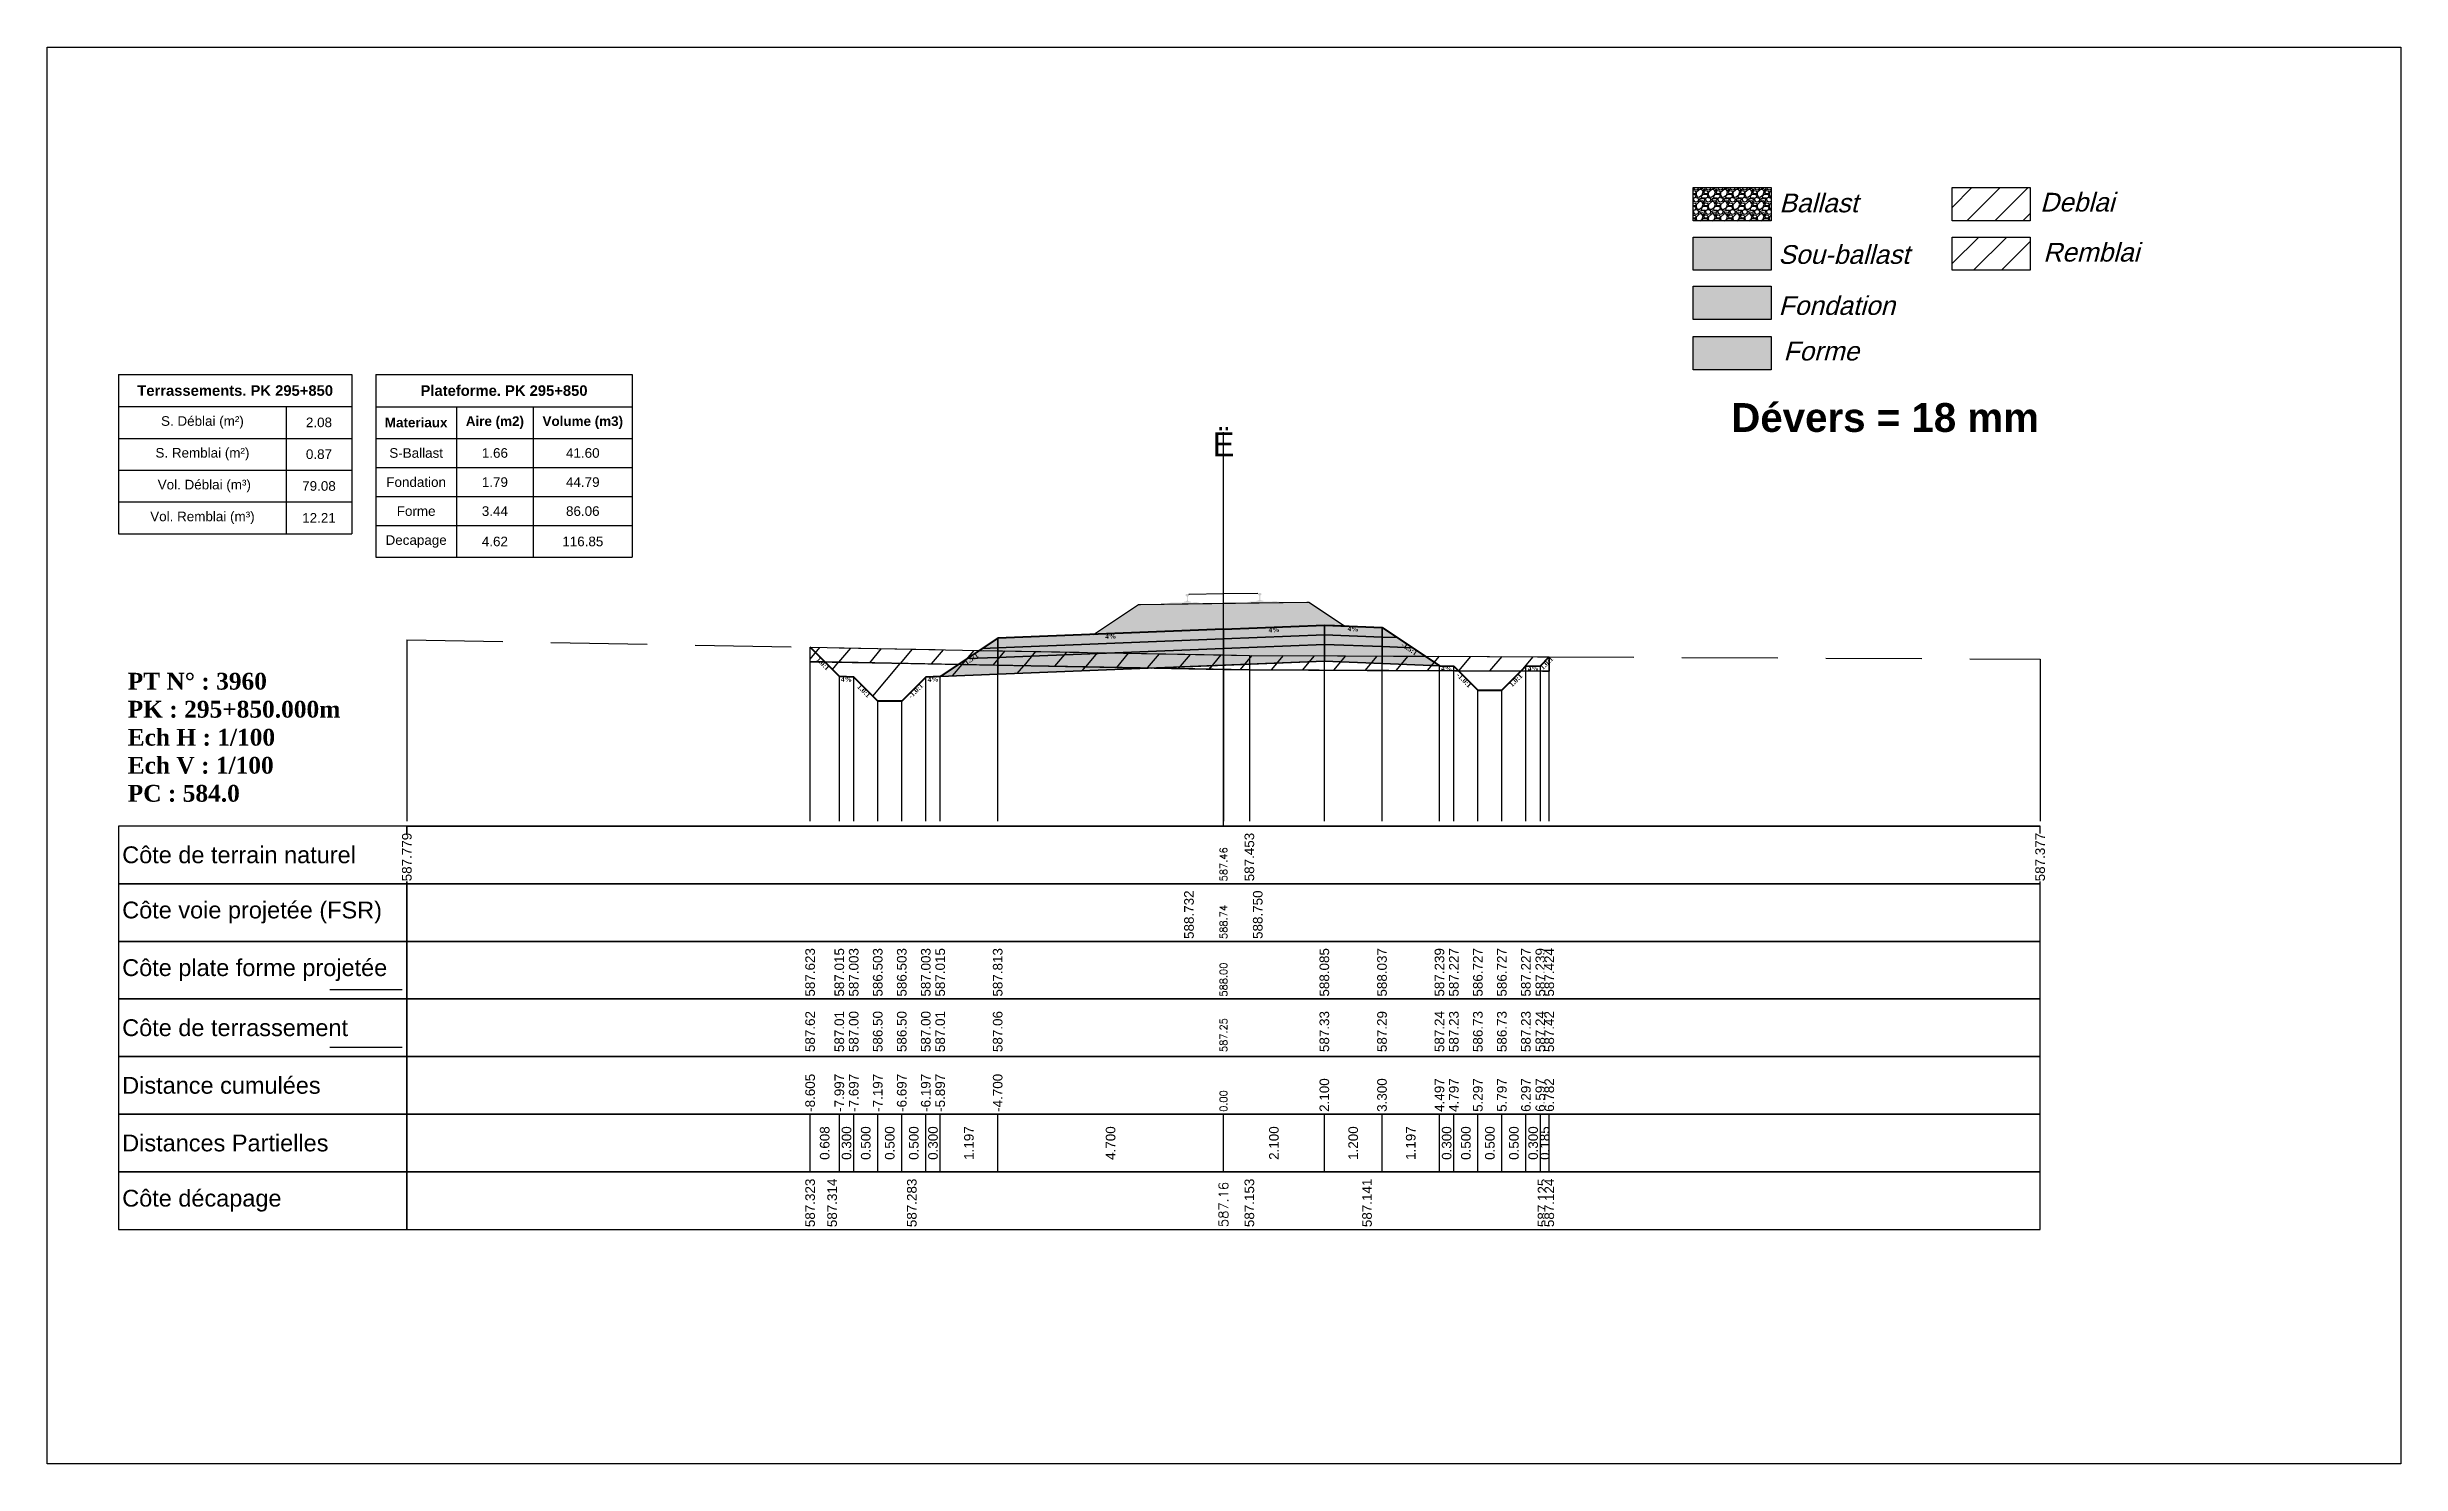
# Model space of a CAD drawing. Header units: millimetres. Extents: x 2762 to 3076, y 916 to 3305.
# Drawn here: x 2950.21 to 2999.21, y 1153.4 to 1182.9 of the extents above; entities that cross this region are included whole.
import ezdxf

# ---------------------------------------------------------------- set-up
doc = ezdxf.new("R2010")
doc.units = ezdxf.units.MM
doc.header["$LTSCALE"] = 2
doc.linetypes.add('CACHE', pattern=[9.525, 6.35, -3.175])
doc.linetypes.add('DASHED', pattern=[0.75, 0.5, -0.25])
for name, color, linetype in [('C-ANNO-TABL', 1, 'Continuous'), ('C-ANNO-TABL-TEXT', 150, 'Continuous'), ('C-ANNO-TABL-TITL', 150, 'Continuous'), ('C-ANNO-TABL-TTBL', 5, 'Continuous'), ('C-ROAD-CORR', 5, 'Continuous'), ('C-ROAD-SCTN', 7, 'Continuous')]:
    doc.layers.add(name, color=color, linetype=linetype)
doc.styles.add('ARIAL', font='arial.ttf')
doc.styles.add('C3D_Etiquette', font='romans.shx')
doc.styles.add('C3D_Profil_Travers', font='romans.shx')
doc.styles.get("Standard").update_dxf_attribs({"font": 'arial.ttf'})

msp = doc.modelspace()

# ---------------------------------------------------------------- texts
at = {"insert": (2985.274, 1175.491), "char_height": 0.6, "attachment_point": 1}
msp.add_mtext_dynamic_manual_height_columns('{\\fArial|b1|i0|c0|p34;Dévers = 18 mm}', width=8.82587, gutter_width=1.25, heights=[0], dxfattribs=at)
at = {"color": 7, "linetype": 'Continuous', "lineweight": -3}
for s, insert, char_height, attachment_point, style in [('{\\fWingdings|b0|i0|c2|p0;Ë}', (2974.705, 1174.384), 0.5, 8, 'C3D_Profil_Travers'), ('{\\fTimes New Roman|b1|i0|c0|p18;PT N° : 3960\\PPK : 295+850.000m\\PEch H : 1/100\\PEch V : 1/100\\PPC : 584.0}', (2951.893, 1167.184), 0.35, 7, 'C3D_Profil_Travers'), ('{\\fArial|b0|i0|c0|p34;Côte de terrain naturel}', (2951.779, 1166.084), 0.35, 4, 'C3D_Etiquette'), ('{\\fArial|b0|i0|c0|p34;Côte plate forme projetée}', (2951.779, 1163.684), 0.35, 4, 'C3D_Etiquette'), ('{\\fArial|b0|i0|c0|p34;Côte de terrassement}', (2951.779, 1162.484), 0.35, 4, 'C3D_Etiquette'), ('{\\fArial|b0|i0|c0|p34;Distance cumulées}', (2951.779, 1161.284), 0.35, 4, 'C3D_Etiquette'), ('{\\fArial|b0|i0|c0|p34;Distances Partielles}', (2951.779, 1160.084), 0.35, 4, 'C3D_Etiquette'), ('{\\fArial|b0|i0|c0|p34;Côte décapage}', (2951.779, 1158.884), 0.35, 4, 'C3D_Etiquette')]:
    msp.add_mtext(s, dxfattribs=dict(at, insert=insert, char_height=char_height, attachment_point=attachment_point, style=style))
at = {"color": 7, "linetype": 'Continuous', "lineweight": -3, "char_height": 0.1, "attachment_point": 2, "style": 'C3D_Etiquette'}
for s, insert, width, rotation in [('{\\fTimes New Roman|b1|i0|c0|p18;4%}', (2972.355, 1170.686), 0.42071, 2.2906), ('{\\fTimes New Roman|b1|i0|c0|p18;4%}', (2975.755, 1170.822), 0.37094, 2.2906), ('{\\fTimes New Roman|b1|i0|c0|p18;4%}', (2977.404, 1170.84), 0.42071, 357.7094), ('{\\fTimes New Roman|b1|i0|c0|p18;1.0:1}', (2966.401, 1170.1), 0.29001, 315), ('{\\fTimes New Roman|b1|i0|c0|p18;-1.5:1}', (2969.408, 1170.194), 0.34598, 33.6901), ('{\\fTimes New Roman|b1|i0|c0|p18;-1.5:1}', (2978.601, 1170.418), 0.34598, 326.3099), ('{\\fTimes New Roman|b1|i0|c0|p18;1.0:1}', (2981.397, 1170.112), 0.29001, 45), ('{\\fTimes New Roman|b1|i0|c0|p18;4%}', (2966.858, 1169.789), 0.37094, 357.7094), ('{\\fTimes New Roman|b1|i0|c0|p18;-1.0:1}', (2968.261, 1169.534), 0.34598, 45), ('{\\fTimes New Roman|b1|i0|c0|p18;4%}', (2968.658, 1169.789), 0.42071, 2.2906), ('{\\fTimes New Roman|b1|i0|c0|p18;4%}', (2979.351, 1170.013), 0.42071, 357.7094), ('{\\fTimes New Roman|b1|i0|c0|p18;-1.0:1}', (2979.749, 1169.758), 0.34598, 315), ('{\\fTimes New Roman|b1|i0|c0|p18;1.0:1}', (2980.754, 1169.758), 0.29001, 45), ('{\\fTimes New Roman|b1|i0|c0|p18;4%}', (2981.152, 1170.013), 0.37094, 2.2906), ('{\\fTimes New Roman|b1|i0|c0|p18;1.0:1}', (2967.255, 1169.534), 0.29001, 315)]:
    msp.add_mtext(s, dxfattribs=dict(at, insert=insert, width=width, rotation=rotation))
at = {"color": 7, "linetype": 'Continuous', "lineweight": -3, "rotation": 90, "style": 'C3D_Profil_Travers'}
for s, insert, char_height, attachment_point in [('587.46', (2974.705, 1165.534), 0.15, 4), ('588.74', (2974.705, 1164.334), 0.15, 4), ('588.00', (2974.705, 1163.134), 0.15, 4), ('{\\fArial|b0|i0|c0|p34;587.62}', (2966.1, 1161.979), 0.2, 4), ('{\\fArial|b0|i0|c0|p34;587.01}', (2966.708, 1161.979), 0.2, 4), ('{\\fArial|b0|i0|c0|p34;587.00}', (2967.008, 1161.979), 0.2, 4), ('{\\fArial|b0|i0|c0|p34;586.50}', (2967.508, 1161.979), 0.2, 4), ('{\\fArial|b0|i0|c0|p34;586.50}', (2968.008, 1161.979), 0.2, 4), ('{\\fArial|b0|i0|c0|p34;587.00}', (2968.508, 1161.979), 0.2, 4), ('{\\fArial|b0|i0|c0|p34;587.01}', (2968.808, 1161.979), 0.2, 4), ('{\\fArial|b0|i0|c0|p34;587.06}', (2970.005, 1161.979), 0.2, 4), ('{\\fArial|b0|i0|c0|p34;587.33}', (2976.805, 1161.979), 0.2, 4), ('{\\fArial|b0|i0|c0|p34;587.29}', (2978.005, 1161.979), 0.2, 4), ('{\\fArial|b0|i0|c0|p34;587.24}', (2979.201, 1161.979), 0.2, 4), ('{\\fArial|b0|i0|c0|p34;587.23}', (2979.501, 1161.979), 0.2, 4), ('{\\fArial|b0|i0|c0|p34;586.73}', (2980.001, 1161.979), 0.2, 4), ('{\\fArial|b0|i0|c0|p34;586.73}', (2980.501, 1161.979), 0.2, 4), ('{\\fArial|b0|i0|c0|p34;587.23}', (2981.001, 1161.979), 0.2, 4), ('{\\fArial|b0|i0|c0|p34;587.24}', (2981.301, 1161.979), 0.2, 4), ('{\\fArial|b0|i0|c0|p34;587.42}', (2981.487, 1161.979), 0.2, 4), ('587.25', (2974.705, 1161.979), 0.15, 4), ('0.00', (2974.705, 1160.734), 0.15, 4), ('{\\fArial|b0|i0|c0|p34;0.608}', (2966.404, 1160.084), 0.2, 5), ('{\\fArial|b0|i0|c0|p34;0.300}', (2966.858, 1160.084), 0.2, 5), ('{\\fArial|b0|i0|c0|p34;0.500}', (2967.258, 1160.084), 0.2, 5), ('{\\fArial|b0|i0|c0|p34;0.500}', (2967.758, 1160.084), 0.2, 5), ('{\\fArial|b0|i0|c0|p34;0.500}', (2968.258, 1160.084), 0.2, 5), ('{\\fArial|b0|i0|c0|p34;0.300}', (2968.658, 1160.084), 0.2, 5), ('{\\fArial|b0|i0|c0|p34;1.197}', (2969.406, 1160.084), 0.2, 5), ('{\\fArial|b0|i0|c0|p34;4.700}', (2972.355, 1160.084), 0.2, 5), ('{\\fArial|b0|i0|c0|p34;2.100}', (2975.755, 1160.084), 0.2, 5), ('{\\fArial|b0|i0|c0|p34;1.200}', (2977.405, 1160.084), 0.2, 5), ('{\\fArial|b0|i0|c0|p34;1.197}', (2978.603, 1160.084), 0.2, 5), ('{\\fArial|b0|i0|c0|p34;0.300}', (2979.351, 1160.084), 0.2, 5), ('{\\fArial|b0|i0|c0|p34;0.500}', (2979.751, 1160.084), 0.2, 5), ('{\\fArial|b0|i0|c0|p34;0.500}', (2980.251, 1160.084), 0.2, 5), ('{\\fArial|b0|i0|c0|p34;0.500}', (2980.751, 1160.084), 0.2, 5), ('{\\fArial|b0|i0|c0|p34;0.300}', (2981.151, 1160.084), 0.2, 5), ('{\\fArial|b0|i0|c0|p34;0.185}', (2981.394, 1160.084), 0.2, 5), ('587.16', (2974.705, 1158.334), 0.2, 4)]:
    msp.add_mtext(s, dxfattribs=dict(at, insert=insert, char_height=char_height, attachment_point=attachment_point))
at = {"color": 7, "linetype": 'Continuous', "lineweight": -3, "insert": (2951.779, 1164.884), "char_height": 0.35, "attachment_point": 4}
msp.add_mtext('{\\fArial|b0|i0|c0|p34;Côte voie projetée (FSR)}', dxfattribs=at)
at = {"layer": 'C-ANNO-TABL-TEXT', "color": 7, "style": 'ARIAL', "oblique": 15}
for s, p in [('Ballast', (2986.274, 1179.463)), ('Deblai', (2991.704, 1179.479)), ('Sou-ballast', (2986.254, 1178.39)), ('Remblai', (2991.768, 1178.437)), ('Fondation', (2986.259, 1177.327)), ('Forme', (2986.359, 1176.378))]:
    msp.add_text(s, height=0.39, dxfattribs=at).set_placement(p)
at = {"layer": 'C-ANNO-TABL-TEXT', "color": 7, "linetype": 'Continuous', "lineweight": -3, "char_height": 0.2, "attachment_point": 5, "style": 'ARIAL'}
for s, insert in [('{\\fArial|b0|i0|c0|p34;\\C7;2.08}', (2955.875, 1175.088)), ('{\\fArial|b0|i0|c0|p34;\\C7;0.87}', (2955.875, 1174.426)), ('{\\fArial|b0|i0|c0|p34;\\C7;S-Ballast}', (2957.898, 1174.451)), ('{\\fArial|b0|i0|c0|p34;\\C7;1.66}', (2959.537, 1174.451)), ('{\\C18;\\c0;41.60}', (2961.367, 1174.451)), ('{\\fArial|b0|i0|c0|p34;\\C7;79.08}', (2955.875, 1173.764)), ('{\\fArial|b0|i0|c0|p34;\\C7;Fondation}', (2957.898, 1173.845)), ('{\\fArial|b0|i0|c0|p34;\\C7;1.79}', (2959.537, 1173.845)), ('{\\C18;\\c0;44.79}', (2961.367, 1173.845)), ('{\\fArial|b0|i0|c0|p34;\\C7;12.21}', (2955.875, 1173.101)), ('{\\fArial|b0|i0|c0|p34;\\C7;Forme}', (2957.898, 1173.241)), ('{\\fArial|b0|i0|c0|p34;\\C7;3.44}', (2959.537, 1173.241)), ('{\\C18;\\c0;86.06}', (2961.367, 1173.241)), ('{\\fArial|b0|i0|c0|p34;\\C7;Decapage}', (2957.898, 1172.609)), ('{\\fArial|b0|i0|c0|p34;\\C7;4.62}', (2959.537, 1172.609)), ('{\\C18;\\c0;116.85}', (2961.367, 1172.609))]:
    msp.add_mtext(s, dxfattribs=dict(at, insert=insert))
at = {"layer": 'C-ANNO-TABL-TITL', "color": 7, "linetype": 'Continuous', "lineweight": -3, "attachment_point": 5, "style": 'ARIAL'}
for s, insert, char_height in [('{\\fArial|b1|i0|c0|p34;\\C7;Terrassements. PK 295+850}', (2954.13, 1175.751), 0.22), ('{\\fArial|b1|i0|c0|p34;\\C18;\\c0;Plateforme. PK 295+850}', (2959.727, 1175.75), 0.22), ('{\\fArial|b0|i0|c0|p34;\\C7;S. Déblai (m²) }', (2953.449, 1175.088), 0.2), ('{\\fArial|b1|i0|c0|p34;\\C7;Materiaux   }', (2957.898, 1175.085), 0.2), ('{\\fArial|b1|i0|c0|p34;\\C7;Aire (m2)}', (2959.537, 1175.085), 0.2), ('{\\fArial|b1|i0|c0|p34;\\C7;Volume (m3)}', (2961.367, 1175.085), 0.2), ('{\\fArial|b0|i0|c0|p34;\\C7;S. Remblai (m²) }', (2953.449, 1174.426), 0.2), ('{\\fArial|b0|i0|c0|p34;\\C7; Vol. Déblai (m³) }', (2953.449, 1173.764), 0.2), ('{\\fArial|b0|i0|c0|p34;\\C7;Vol. Remblai (m³)}', (2953.449, 1173.101), 0.2)]:
    msp.add_mtext(s, dxfattribs=dict(at, insert=insert, char_height=char_height))

# ---------------------------------------------------------------- hatches: boundary and pattern name
h = msp.add_hatch(color=11)
h.dxf.hatch_style = 1
h.paths.add_polyline_path([(2986.106, 1178.949), (2984.48, 1178.949), (2984.48, 1178.257), (2986.106, 1178.257)])
h = msp.add_hatch(color=30)
h.dxf.hatch_style = 1
h.paths.add_polyline_path([(2986.106, 1177.922), (2984.48, 1177.922), (2984.48, 1177.23), (2986.106, 1177.23)])
h = msp.add_hatch(color=83)
h.dxf.hatch_style = 1
h.paths.add_polyline_path([(2986.106, 1176.876), (2984.48, 1176.876), (2984.48, 1176.184), (2986.106, 1176.184)])
at = {"linetype": 'Continuous', "lineweight": -3}
h = msp.add_hatch(dxfattribs=at)
h.set_pattern_fill('GRAVEL', color=252, scale=0.009, style=0)
h.set_pattern_definition([(228.0128, (2972.1602, 1170.904645), (-1.8288, -2.0574), [0.030755, -3.0447435]), (184.96974, (2972.139626, 1170.881785), (2.743199999, 0.228600013), [0.0527764, -5.2248644]), (132.51045, (2972.087048, 1170.877213), (2.286, -2.5146), [0.0372133, -3.684125]), (267.2737, (2971.997894, 1170.820063), (0.2286, 4.572), [0.0480604, -4.7579794]), (292.83365, (2971.995608, 1170.772057), (-1.143, 2.7432), [0.047127, -4.6655827]), (357.2737, (2972.013896, 1170.728623), (-4.572, 0.2286), [0.0480604, -4.7579794]), (37.69424, (2972.061902, 1170.726337), (-2.9718, -2.286), [0.0635574, -6.2921804]), (72.25533, (2972.112194, 1170.765199), (1.6002, 5.0292), [0.0600048, -5.940473]), (121.42957, (2972.130482, 1170.822349), (-1.8288, 2.9718), [0.048223, -4.774099]), (175.23636, (2972.105336, 1170.863497), (2.5146, -0.2286), [0.055054, -2.697654]), (222.39744, (2972.050472, 1170.868069), (-2.7432, -2.5146), [0.071197, -7.0485095]), (138.81407, (2972.224208, 1170.817777), (-1.6002, 1.3716), [0.0243004, -2.405751]), (171.46923, (2972.20592, 1170.833779), (2.9718, -0.4572), [0.0462314, -4.5769175]), (225, (2972.1602, 1170.84064), (-3e-17, -0.2286), [0.032329, -0.29096]), (203.1986, (2972.144198, 1170.86807), (1.143, 0.4572), [0.01741, -1.723556]), (291.8014, (2972.128196, 1170.86121), (-0.2286, 0.6858), [0.024621, -1.206428]), (30.9638, (2972.13734, 1170.83835), (0.6858, 0.4572), [0.039989, -1.292967]), (161.565, (2972.17163, 1170.858925), (0.4572, -0.2286), [0.028916, -0.693981]), (16.38954, (2971.995608, 1170.861211), (2.286, 0.6858), [0.040508, -4.0102944]), (70.34618, (2972.03447, 1170.87264), (-0.9144, -2.5146), [0.033984, -3.3643994]), (293.1986, (2972.17163, 1170.904645), (-0.4572, 1.143), [0.034819, -1.7061465]), (343.61046, (2972.185346, 1170.872641), (-2.286, 0.6858), [0.040508, -4.0102944]), (339.44395, (2971.995608, 1170.71948), (-1.143, 0.4572), [0.039063, -1.914096]), (294.77514, (2972.032184, 1170.705763), (-1.143, 2.5146), [0.0327305, -3.2403234]), (66.8014, (2972.173916, 1170.676045), (0.4572, 1.143), [0.034819, -1.7061465]), (17.35402, (2972.187632, 1170.708049), (-2.9718, -0.9144), [0.0383204, -3.793714]), (69.44395, (2972.061902, 1170.676045), (-0.4572, -1.143), [0.0195316, -1.933628]), (101.3099, (2972.1602, 1170.676045), (-0.2286, 0.9144), [0.011656, -1.1539795]), (165.9638, (2972.157914, 1170.687475), (0.6858, -0.2286), [0.047127, -0.895415]), (186.009, (2972.112194, 1170.698905), (2.286, 0.2286), [0.043674, -4.323723]), (303.69, (2972.13734, 1170.817777), (-0.2286, 0.4572), [0.032969, -0.79126]), (353.15723, (2972.155628, 1170.790345), (3.8862, -0.4572), [0.05756, -5.698441]), (60.9454, (2972.212778, 1170.783487), (-0.9144, -1.6002), [0.023536, -2.330045]), (90, (2972.2242, 1170.80406), (-0.2286, 0.2286), [0.013716, -0.214884]), (120.25644, (2972.107622, 1170.705763), (0.9144, -1.6002), [0.031758, -3.1440547]), (48.0128, (2972.09162, 1170.733195), (1.8288, 2.0574), [0.06151, -3.0139886]), (0, (2972.13277, 1170.77891), (0.2286, 0.2286), [0.059436, -0.169164]), (325.30485, (2972.192204, 1170.778915), (2.286, -1.6002), [0.036145, -3.5783385]), (254.0546, (2972.221922, 1170.75834), (-0.2286, -0.9144), [0.033285, -1.6309485]), (207.64598, (2972.212778, 1170.726337), (-4.3434, -2.286), [0.054193, -5.365122]), (175.42608, (2972.164772, 1170.701191), (-2.9718, 0.2286), [0.0573327, -5.675926])])
h.paths.add_polyline_path([(2971.996, 1170.676), (2972.932, 1171.301), (2972.976, 1171.301), (2976.439, 1171.345), (2976.482, 1171.345), (2977.221, 1170.852), (2976.805, 1170.868)])
msp.add_hatch(color=254, dxfattribs=at).paths.add_polyline_path([(2973.492, 1171.126), (2973.49, 1171.311), (2973.604, 1171.333), (2973.953, 1171.338), (2973.953, 1171.343), (2973.879, 1171.342), (2973.878, 1171.352), (2973.879, 1171.353), (2973.881, 1171.354), (2973.882, 1171.354), (2973.902, 1171.356), (2973.905, 1171.356), (2973.908, 1171.358), (2973.936, 1171.368), (2973.938, 1171.37), (2973.94, 1171.371), (2973.94, 1171.372), (2973.941, 1171.377), (2973.943, 1171.384), (2973.943, 1171.393), (2973.945, 1171.403), (2973.944, 1171.427), (2973.943, 1171.443), (2973.943, 1171.449), (2973.942, 1171.455), (2973.941, 1171.46), (2973.941, 1171.462), (2973.94, 1171.465), (2973.939, 1171.467), (2973.938, 1171.468), (2973.936, 1171.47), (2973.935, 1171.47), (2973.92, 1171.476), (2973.917, 1171.477), (2973.916, 1171.478), (2973.916, 1171.48), (2973.916, 1171.482), (2973.916, 1171.5), (2973.916, 1171.505), (2973.917, 1171.507), (2973.919, 1171.509), (2973.921, 1171.511), (2973.924, 1171.512), (2973.925, 1171.513), (2973.929, 1171.513), (2973.933, 1171.514), (2973.936, 1171.514), (2973.94, 1171.515), (2973.945, 1171.515), (2973.948, 1171.515), (2973.951, 1171.515), (2973.955, 1171.515), (2973.958, 1171.515), (2973.962, 1171.515), (2973.967, 1171.515), (2973.97, 1171.514), (2973.974, 1171.514), (2973.978, 1171.513), (2973.979, 1171.513), (2973.981, 1171.512), (2973.984, 1171.51), (2973.986, 1171.508), (2973.987, 1171.506), (2973.988, 1171.501), (2973.988, 1171.483), (2973.988, 1171.481), (2973.987, 1171.479), (2973.987, 1171.478), (2973.984, 1171.476), (2973.969, 1171.471), (2973.967, 1171.47), (2973.966, 1171.469), (2973.965, 1171.467), (2973.964, 1171.465), (2973.964, 1171.462), (2973.963, 1171.46), (2973.962, 1171.456), (2973.962, 1171.45), (2973.961, 1171.443), (2973.961, 1171.427), (2973.961, 1171.404), (2973.962, 1171.393), (2973.963, 1171.384), (2973.965, 1171.377), (2973.966, 1171.373), (2973.967, 1171.371), (2973.968, 1171.37), (2973.97, 1171.369), (2973.999, 1171.359), (2974.002, 1171.358), (2974.005, 1171.357), (2974.025, 1171.356), (2974.026, 1171.356), (2974.027, 1171.355), (2974.028, 1171.354), (2974.029, 1171.344), (2973.955, 1171.343), (2973.955, 1171.338), (2974.158, 1171.34), (2974.29, 1171.311), (2975.124, 1171.321), (2975.255, 1171.354), (2975.46, 1171.357), (2975.459, 1171.362), (2975.385, 1171.361), (2975.385, 1171.371), (2975.386, 1171.372), (2975.387, 1171.373), (2975.389, 1171.373), (2975.409, 1171.375), (2975.412, 1171.376), (2975.415, 1171.377), (2975.443, 1171.388), (2975.445, 1171.389), (2975.447, 1171.39), (2975.447, 1171.392), (2975.448, 1171.396), (2975.45, 1171.403), (2975.45, 1171.412), (2975.451, 1171.422), (2975.451, 1171.446), (2975.45, 1171.462), (2975.45, 1171.468), (2975.449, 1171.475), (2975.448, 1171.479), (2975.447, 1171.481), (2975.447, 1171.484), (2975.446, 1171.486), (2975.445, 1171.487), (2975.443, 1171.489), (2975.442, 1171.489), (2975.427, 1171.495), (2975.424, 1171.496), (2975.423, 1171.497), (2975.423, 1171.499), (2975.423, 1171.501), (2975.422, 1171.519), (2975.423, 1171.524), (2975.424, 1171.526), (2975.426, 1171.528), (2975.428, 1171.53), (2975.431, 1171.531), (2975.432, 1171.532), (2975.435, 1171.533), (2975.44, 1171.533), (2975.443, 1171.534), (2975.447, 1171.534), (2975.452, 1171.534), (2975.455, 1171.534), (2975.458, 1171.534), (2975.461, 1171.534), (2975.465, 1171.534), (2975.469, 1171.534), (2975.474, 1171.534), (2975.477, 1171.534), (2975.481, 1171.533), (2975.485, 1171.532), (2975.486, 1171.532), (2975.488, 1171.531), (2975.491, 1171.529), (2975.493, 1171.527), (2975.494, 1171.525), (2975.494, 1171.52), (2975.495, 1171.502), (2975.495, 1171.5), (2975.494, 1171.498), (2975.493, 1171.497), (2975.491, 1171.496), (2975.476, 1171.49), (2975.474, 1171.489), (2975.473, 1171.488), (2975.472, 1171.486), (2975.471, 1171.485), (2975.47, 1171.481), (2975.47, 1171.479), (2975.469, 1171.475), (2975.469, 1171.469), (2975.468, 1171.462), (2975.468, 1171.446), (2975.468, 1171.423), (2975.469, 1171.412), (2975.47, 1171.403), (2975.472, 1171.396), (2975.473, 1171.392), (2975.473, 1171.391), (2975.475, 1171.389), (2975.477, 1171.388), (2975.505, 1171.378), (2975.509, 1171.377), (2975.512, 1171.376), (2975.532, 1171.375), (2975.533, 1171.375), (2975.534, 1171.374), (2975.535, 1171.373), (2975.535, 1171.363), (2975.461, 1171.362), (2975.462, 1171.357), (2975.809, 1171.361), (2975.925, 1171.342), (2975.927, 1171.157)])
h = msp.add_hatch(color=30, dxfattribs=at)
h.paths.add_polyline_path([(2978.005, 1170.42), (2978.005, 1170.62), (2978.324, 1170.608), (2978.643, 1170.395)])
h.paths.add_polyline_path([(2976.805, 1170.468), (2976.805, 1170.668), (2978.005, 1170.62), (2978.005, 1170.42)])
h.paths.add_polyline_path([(2974.705, 1170.384), (2974.705, 1170.584), (2976.805, 1170.668), (2976.805, 1170.468)])
h.paths.add_polyline_path([(2970.005, 1170.196), (2970.005, 1170.396), (2974.705, 1170.584), (2974.705, 1170.384)])
h.paths.add_polyline_path([(2969.366, 1170.171), (2969.685, 1170.384), (2970.005, 1170.396), (2970.005, 1170.196)])
h = msp.add_hatch(color=11, dxfattribs=at)
h.paths.add_polyline_path([(2978.005, 1170.62), (2978.005, 1170.82), (2978.324, 1170.608)])
h.paths.add_polyline_path([(2976.805, 1170.668), (2976.805, 1170.868), (2978.005, 1170.82), (2978.005, 1170.62)])
h.paths.add_polyline_path([(2974.705, 1170.584), (2974.705, 1170.784), (2976.805, 1170.868), (2976.805, 1170.668)])
h.paths.add_polyline_path([(2970.005, 1170.396), (2970.005, 1170.596), (2974.705, 1170.784), (2974.705, 1170.584)])
h.paths.add_polyline_path([(2969.685, 1170.384), (2970.005, 1170.596), (2970.005, 1170.396)])
h = msp.add_hatch(dxfattribs=at)
h.set_pattern_fill('_U', color=150, scale=0.5, angle=50, style=0, pattern_type=0)
h.set_pattern_definition([(50, (2980.90143, 1169.9105), (-0.383022, 0.321394), [])])
h.paths.add_polyline_path([(2980.901, 1169.911), (2981.001, 1170.011), (2981.301, 1170.023), (2981.487, 1170.208), (2981.487, 1169.908), (2981.487, 1169.908)])
h.paths.add_polyline_path([(2978.906, 1170.22), (2981.487, 1170.208), (2981.301, 1170.023), (2981.001, 1170.011), (2980.901, 1169.911), (2979.595, 1169.917), (2979.501, 1170.011), (2979.201, 1170.023)])
h.paths.add_polyline_path([(2969.184, 1170.049), (2969.622, 1170.341), (2975.244, 1170.237), (2978.906, 1170.22), (2979.201, 1170.023), (2979.501, 1170.011), (2979.595, 1169.917), (2975.244, 1169.937)])
h.paths.add_polyline_path([(2966.1, 1170.407), (2969.622, 1170.341), (2969.184, 1170.049), (2966.405, 1170.101)])
h.paths.add_polyline_path([(2966.1, 1170.107), (2966.1, 1170.407), (2966.405, 1170.101)])
h = msp.add_hatch(dxfattribs=at)
h.set_pattern_fill('_U', color=3, angle=50, style=0, pattern_type=0)
h.set_pattern_definition([(50, (2980.9014, 1169.9105), (-0.766044, 0.64279), [])])
h.paths.add_polyline_path([(2980.901, 1169.911), (2981.001, 1170.011), (2981.301, 1170.023), (2981.487, 1170.208), (2981.487, 1169.908), (2981.487, 1169.908)])
h.paths.add_polyline_path([(2973.206, 1169.974), (2976.805, 1170.118), (2979.501, 1170.011), (2979.595, 1169.917), (2975.244, 1169.937)])
h.paths.add_polyline_path([(2966.1, 1170.107), (2966.1, 1170.407), (2966.405, 1170.101)])
h = msp.add_hatch(color=83, dxfattribs=at)
h.paths.add_polyline_path([(2978.005, 1170.07), (2978.005, 1170.42), (2978.643, 1170.395), (2979.201, 1170.023)])
h.paths.add_polyline_path([(2976.805, 1170.118), (2976.805, 1170.468), (2978.005, 1170.42), (2978.005, 1170.07)])
h.paths.add_polyline_path([(2974.705, 1170.034), (2974.705, 1170.384), (2976.805, 1170.468), (2976.805, 1170.118)])
h.paths.add_polyline_path([(2970.005, 1169.846), (2970.005, 1170.196), (2974.705, 1170.384), (2974.705, 1170.034)])
h.paths.add_polyline_path([(2968.808, 1169.799), (2969.366, 1170.171), (2970.005, 1170.196), (2970.005, 1169.846)])
h = msp.add_hatch(dxfattribs=at)
h.set_pattern_fill('_U', color=1, angle=50, style=0, pattern_type=0)
h.set_pattern_definition([(50, (2979.5955, 1169.9165), (-0.766044, 0.64279), [])])
h.paths.add_polyline_path([(2979.595, 1169.917), (2980.901, 1169.911), (2980.501, 1169.511), (2980.001, 1169.511)])
h.paths.add_polyline_path([(2966.405, 1170.101), (2973.206, 1169.974), (2968.508, 1169.787), (2968.008, 1169.287), (2967.508, 1169.287), (2967.008, 1169.787), (2966.708, 1169.799)])

# ---------------------------------------------------------------- linework, layer by layer
for p, q in [((2984.48, 1179.977), (2986.106, 1179.977)), ((2984.48, 1179.285), (2984.48, 1179.977)), ((2986.106, 1179.977), (2986.106, 1179.285)), ((2989.873, 1179.977), (2991.499, 1179.977)), ((2989.873, 1179.285), (2989.873, 1179.977)), ((2991.499, 1179.977), (2991.499, 1179.285)), ((2986.106, 1179.285), (2984.48, 1179.285)), ((2984.48, 1178.949), (2986.106, 1178.949)), ((2984.48, 1178.257), (2984.48, 1178.949)), ((2986.106, 1178.949), (2986.106, 1178.257)), ((2991.499, 1179.285), (2989.873, 1179.285)), ((2989.873, 1178.949), (2991.499, 1178.949)), ((2989.873, 1178.257), (2989.873, 1178.949)), ((2991.499, 1178.949), (2991.499, 1178.257)), ((2986.106, 1178.257), (2984.48, 1178.257)), ((2991.499, 1178.257), (2989.873, 1178.257)), ((2984.48, 1177.922), (2986.106, 1177.922)), ((2984.48, 1177.23), (2984.48, 1177.922)), ((2986.106, 1177.922), (2986.106, 1177.23)), ((2986.106, 1177.23), (2984.48, 1177.23)), ((2984.48, 1176.876), (2986.106, 1176.876)), ((2984.48, 1176.184), (2984.48, 1176.876)), ((2986.106, 1176.876), (2986.106, 1176.184)), ((2986.106, 1176.184), (2984.48, 1176.184))]:
    msp.add_line(p, q)
at = {"linetype": 'Continuous'}
for p, q in [((2984.483, 1179.931), (2984.48, 1179.932)), ((2984.48, 1179.928), (2984.483, 1179.93)), ((2984.486, 1179.977), (2984.499, 1179.946)), ((2984.498, 1179.946), (2984.541, 1179.933)), ((2984.541, 1179.933), (2984.585, 1179.946)), ((2984.609, 1179.934), (2984.55, 1179.88)), ((2984.585, 1179.946), (2984.596, 1179.977)), ((2984.662, 1179.933), (2984.601, 1179.939)), ((2984.642, 1179.951), (2984.618, 1179.977)), ((2984.685, 1179.957), (2984.627, 1179.952)), ((2984.689, 1179.889), (2984.661, 1179.935)), ((2984.688, 1179.933), (2984.698, 1179.908)), ((2984.707, 1179.941), (2984.689, 1179.934)), ((2984.699, 1179.908), (2984.737, 1179.93)), ((2984.719, 1179.977), (2984.701, 1179.957)), ((2984.737, 1179.931), (2984.706, 1179.941)), ((2984.74, 1179.977), (2984.753, 1179.946)), ((2984.752, 1179.946), (2984.795, 1179.933)), ((2984.795, 1179.933), (2984.839, 1179.946)), ((2984.863, 1179.934), (2984.804, 1179.88)), ((2984.839, 1179.946), (2984.85, 1179.977)), ((2984.916, 1179.933), (2984.855, 1179.939)), ((2984.896, 1179.951), (2984.872, 1179.977)), ((2984.939, 1179.957), (2984.881, 1179.952)), ((2984.943, 1179.889), (2984.915, 1179.935)), ((2984.942, 1179.933), (2984.952, 1179.908)), ((2984.961, 1179.941), (2984.943, 1179.934)), ((2984.953, 1179.908), (2984.991, 1179.93)), ((2984.973, 1179.977), (2984.955, 1179.957)), ((2984.991, 1179.931), (2984.96, 1179.941)), ((2984.994, 1179.977), (2985.007, 1179.946)), ((2985.006, 1179.946), (2985.049, 1179.933)), ((2985.049, 1179.933), (2985.093, 1179.946)), ((2985.117, 1179.934), (2985.058, 1179.88)), ((2985.093, 1179.946), (2985.104, 1179.977)), ((2985.17, 1179.933), (2985.109, 1179.939)), ((2985.15, 1179.951), (2985.126, 1179.977)), ((2985.193, 1179.957), (2985.135, 1179.952)), ((2985.197, 1179.889), (2985.169, 1179.935)), ((2985.196, 1179.933), (2985.206, 1179.908)), ((2985.215, 1179.941), (2985.197, 1179.934)), ((2985.207, 1179.908), (2985.245, 1179.93)), ((2985.227, 1179.977), (2985.209, 1179.957)), ((2985.245, 1179.931), (2985.214, 1179.941)), ((2985.248, 1179.977), (2985.261, 1179.946)), ((2985.26, 1179.946), (2985.303, 1179.933)), ((2985.303, 1179.933), (2985.347, 1179.946)), ((2985.371, 1179.934), (2985.312, 1179.88)), ((2985.347, 1179.946), (2985.358, 1179.977)), ((2985.424, 1179.933), (2985.363, 1179.939)), ((2985.404, 1179.951), (2985.38, 1179.977)), ((2985.447, 1179.957), (2985.389, 1179.952)), ((2985.451, 1179.889), (2985.423, 1179.935)), ((2985.45, 1179.933), (2985.46, 1179.908)), ((2985.469, 1179.941), (2985.451, 1179.934)), ((2985.461, 1179.908), (2985.499, 1179.93)), ((2985.481, 1179.977), (2985.463, 1179.957)), ((2985.499, 1179.931), (2985.468, 1179.941)), ((2985.502, 1179.977), (2985.515, 1179.946)), ((2985.514, 1179.946), (2985.557, 1179.933)), ((2985.557, 1179.933), (2985.601, 1179.946)), ((2985.625, 1179.934), (2985.566, 1179.88)), ((2985.601, 1179.946), (2985.612, 1179.977)), ((2985.678, 1179.933), (2985.617, 1179.939)), ((2985.658, 1179.951), (2985.634, 1179.977)), ((2985.701, 1179.957), (2985.643, 1179.952)), ((2985.705, 1179.889), (2985.677, 1179.935)), ((2985.704, 1179.933), (2985.714, 1179.908)), ((2985.723, 1179.941), (2985.705, 1179.934)), ((2985.715, 1179.908), (2985.753, 1179.93)), ((2985.735, 1179.977), (2985.717, 1179.957)), ((2985.753, 1179.931), (2985.722, 1179.941)), ((2985.756, 1179.977), (2985.769, 1179.946)), ((2985.768, 1179.946), (2985.811, 1179.933)), ((2985.811, 1179.933), (2985.855, 1179.946)), ((2985.879, 1179.934), (2985.82, 1179.88)), ((2985.855, 1179.946), (2985.866, 1179.977)), ((2985.932, 1179.933), (2985.871, 1179.939)), ((2985.912, 1179.951), (2985.888, 1179.977)), ((2985.955, 1179.957), (2985.897, 1179.952)), ((2985.959, 1179.889), (2985.931, 1179.935)), ((2985.958, 1179.933), (2985.968, 1179.908)), ((2985.977, 1179.941), (2985.959, 1179.934)), ((2985.969, 1179.908), (2986.007, 1179.93)), ((2985.989, 1179.977), (2985.971, 1179.957)), ((2986.007, 1179.931), (2985.976, 1179.941)), ((2986.01, 1179.977), (2986.023, 1179.946)), ((2986.022, 1179.946), (2986.065, 1179.933)), ((2986.065, 1179.933), (2986.106, 1179.946)), ((2984.52, 1179.902), (2984.48, 1179.908)), ((2984.48, 1179.863), (2984.53, 1179.856)), ((2984.48, 1179.842), (2984.506, 1179.842)), ((2984.532, 1179.777), (2984.48, 1179.75)), ((2984.483, 1179.677), (2984.48, 1179.678)), ((2984.48, 1179.674), (2984.483, 1179.676)), ((2984.52, 1179.648), (2984.48, 1179.654)), ((2984.48, 1179.609), (2984.53, 1179.602)), ((2984.48, 1179.588), (2984.506, 1179.588)), ((2984.532, 1179.523), (2984.48, 1179.496)), ((2984.484, 1179.727), (2984.499, 1179.692)), ((2984.484, 1179.473), (2984.499, 1179.438)), ((2984.485, 1179.727), (2984.501, 1179.763)), ((2984.485, 1179.473), (2984.501, 1179.509)), ((2984.498, 1179.692), (2984.541, 1179.679)), ((2984.498, 1179.438), (2984.541, 1179.425)), ((2984.501, 1179.764), (2984.542, 1179.776)), ((2984.501, 1179.51), (2984.542, 1179.522)), ((2984.505, 1179.844), (2984.539, 1179.821)), ((2984.505, 1179.59), (2984.539, 1179.567)), ((2984.543, 1179.886), (2984.522, 1179.904)), ((2984.543, 1179.632), (2984.522, 1179.65)), ((2984.529, 1179.847), (2984.542, 1179.87)), ((2984.539, 1179.819), (2984.529, 1179.783)), ((2984.529, 1179.593), (2984.542, 1179.616)), ((2984.539, 1179.565), (2984.529, 1179.529)), ((2984.541, 1179.775), (2984.582, 1179.759)), ((2984.541, 1179.679), (2984.585, 1179.692)), ((2984.541, 1179.521), (2984.582, 1179.505)), ((2984.541, 1179.425), (2984.585, 1179.438)), ((2984.544, 1179.887), (2984.542, 1179.834)), ((2984.542, 1179.87), (2984.542, 1179.885)), ((2984.542, 1179.834), (2984.562, 1179.786)), ((2984.544, 1179.633), (2984.542, 1179.58)), ((2984.542, 1179.616), (2984.542, 1179.631)), ((2984.542, 1179.58), (2984.562, 1179.532)), ((2984.609, 1179.68), (2984.55, 1179.626)), ((2984.562, 1179.783), (2984.615, 1179.781)), ((2984.562, 1179.529), (2984.615, 1179.527)), ((2984.581, 1179.761), (2984.596, 1179.728)), ((2984.581, 1179.507), (2984.596, 1179.474)), ((2984.585, 1179.692), (2984.598, 1179.727)), ((2984.585, 1179.438), (2984.598, 1179.473)), ((2984.662, 1179.679), (2984.601, 1179.685)), ((2984.662, 1179.425), (2984.601, 1179.431)), ((2984.642, 1179.697), (2984.614, 1179.727)), ((2984.642, 1179.443), (2984.614, 1179.473)), ((2984.615, 1179.783), (2984.671, 1179.827)), ((2984.615, 1179.727), (2984.623, 1179.748)), ((2984.615, 1179.529), (2984.671, 1179.573)), ((2984.615, 1179.473), (2984.623, 1179.494)), ((2984.671, 1179.747), (2984.623, 1179.742)), ((2984.671, 1179.493), (2984.623, 1179.488)), ((2984.685, 1179.703), (2984.627, 1179.698)), ((2984.685, 1179.449), (2984.627, 1179.444)), ((2984.649, 1179.791), (2984.694, 1179.842)), ((2984.649, 1179.537), (2984.694, 1179.588)), ((2984.668, 1179.761), (2984.65, 1179.792)), ((2984.668, 1179.507), (2984.65, 1179.538)), ((2984.689, 1179.635), (2984.661, 1179.681)), ((2984.73, 1179.757), (2984.666, 1179.762)), ((2984.73, 1179.503), (2984.666, 1179.508)), ((2984.671, 1179.826), (2984.691, 1179.89)), ((2984.722, 1179.74), (2984.671, 1179.753)), ((2984.671, 1179.572), (2984.691, 1179.636)), ((2984.722, 1179.486), (2984.671, 1179.499)), ((2984.688, 1179.679), (2984.698, 1179.654)), ((2984.707, 1179.687), (2984.689, 1179.68)), ((2984.707, 1179.433), (2984.689, 1179.426)), ((2984.694, 1179.842), (2984.76, 1179.842)), ((2984.694, 1179.588), (2984.76, 1179.588)), ((2984.724, 1179.91), (2984.699, 1179.885)), ((2984.699, 1179.885), (2984.719, 1179.854)), ((2984.699, 1179.654), (2984.737, 1179.676)), ((2984.724, 1179.656), (2984.699, 1179.631)), ((2984.699, 1179.631), (2984.719, 1179.6)), ((2984.724, 1179.728), (2984.701, 1179.703)), ((2984.724, 1179.474), (2984.701, 1179.449)), ((2984.737, 1179.677), (2984.706, 1179.687)), ((2984.737, 1179.423), (2984.706, 1179.433)), ((2984.72, 1179.864), (2984.784, 1179.856)), ((2984.72, 1179.61), (2984.784, 1179.602)), ((2984.724, 1179.727), (2984.722, 1179.74)), ((2984.724, 1179.473), (2984.722, 1179.486)), ((2984.774, 1179.902), (2984.724, 1179.909)), ((2984.774, 1179.648), (2984.724, 1179.655)), ((2984.786, 1179.777), (2984.733, 1179.749)), ((2984.786, 1179.523), (2984.733, 1179.495)), ((2984.738, 1179.727), (2984.753, 1179.692)), ((2984.738, 1179.473), (2984.753, 1179.438)), ((2984.739, 1179.727), (2984.755, 1179.763)), ((2984.739, 1179.473), (2984.755, 1179.509)), ((2984.752, 1179.692), (2984.795, 1179.679)), ((2984.752, 1179.438), (2984.795, 1179.425)), ((2984.755, 1179.764), (2984.796, 1179.776)), ((2984.755, 1179.51), (2984.796, 1179.522)), ((2984.759, 1179.844), (2984.793, 1179.821)), ((2984.759, 1179.59), (2984.793, 1179.567)), ((2984.797, 1179.886), (2984.776, 1179.904)), ((2984.797, 1179.632), (2984.776, 1179.65)), ((2984.783, 1179.847), (2984.796, 1179.87)), ((2984.793, 1179.819), (2984.783, 1179.783)), ((2984.783, 1179.593), (2984.796, 1179.616)), ((2984.793, 1179.565), (2984.783, 1179.529)), ((2984.795, 1179.775), (2984.836, 1179.759)), ((2984.795, 1179.679), (2984.839, 1179.692)), ((2984.795, 1179.521), (2984.836, 1179.505)), ((2984.795, 1179.425), (2984.839, 1179.438)), ((2984.798, 1179.887), (2984.796, 1179.834)), ((2984.796, 1179.87), (2984.796, 1179.885)), ((2984.796, 1179.834), (2984.816, 1179.786)), ((2984.798, 1179.633), (2984.796, 1179.58)), ((2984.796, 1179.616), (2984.796, 1179.631)), ((2984.796, 1179.58), (2984.816, 1179.532)), ((2984.863, 1179.68), (2984.804, 1179.626)), ((2984.816, 1179.783), (2984.869, 1179.781)), ((2984.816, 1179.529), (2984.869, 1179.527)), ((2984.835, 1179.761), (2984.85, 1179.728)), ((2984.835, 1179.507), (2984.85, 1179.474)), ((2984.839, 1179.692), (2984.852, 1179.727)), ((2984.839, 1179.438), (2984.852, 1179.473)), ((2984.916, 1179.679), (2984.855, 1179.685)), ((2984.916, 1179.425), (2984.855, 1179.431)), ((2984.896, 1179.697), (2984.868, 1179.727)), ((2984.896, 1179.443), (2984.868, 1179.473)), ((2984.869, 1179.783), (2984.925, 1179.827)), ((2984.869, 1179.727), (2984.877, 1179.748)), ((2984.869, 1179.529), (2984.925, 1179.573)), ((2984.869, 1179.473), (2984.877, 1179.494)), ((2984.925, 1179.747), (2984.877, 1179.742)), ((2984.925, 1179.493), (2984.877, 1179.488)), ((2984.939, 1179.703), (2984.881, 1179.698)), ((2984.939, 1179.449), (2984.881, 1179.444)), ((2984.903, 1179.791), (2984.948, 1179.842)), ((2984.903, 1179.537), (2984.948, 1179.588)), ((2984.922, 1179.761), (2984.904, 1179.792)), ((2984.922, 1179.507), (2984.904, 1179.538)), ((2984.943, 1179.635), (2984.915, 1179.681)), ((2984.984, 1179.757), (2984.92, 1179.762)), ((2984.984, 1179.503), (2984.92, 1179.508)), ((2984.925, 1179.826), (2984.945, 1179.89)), ((2984.976, 1179.74), (2984.925, 1179.753)), ((2984.925, 1179.572), (2984.945, 1179.636)), ((2984.976, 1179.486), (2984.925, 1179.499)), ((2984.942, 1179.679), (2984.952, 1179.654)), ((2984.961, 1179.687), (2984.943, 1179.68)), ((2984.961, 1179.433), (2984.943, 1179.426)), ((2984.948, 1179.842), (2985.014, 1179.842)), ((2984.948, 1179.588), (2985.014, 1179.588)), ((2984.978, 1179.91), (2984.953, 1179.885)), ((2984.953, 1179.885), (2984.973, 1179.854)), ((2984.953, 1179.654), (2984.991, 1179.676)), ((2984.978, 1179.656), (2984.953, 1179.631)), ((2984.953, 1179.631), (2984.973, 1179.6)), ((2984.978, 1179.728), (2984.955, 1179.703)), ((2984.978, 1179.474), (2984.955, 1179.449)), ((2984.991, 1179.677), (2984.96, 1179.687)), ((2984.991, 1179.423), (2984.96, 1179.433)), ((2984.974, 1179.864), (2985.038, 1179.856)), ((2984.974, 1179.61), (2985.038, 1179.602)), ((2984.978, 1179.727), (2984.976, 1179.74)), ((2984.978, 1179.473), (2984.976, 1179.486)), ((2985.028, 1179.902), (2984.978, 1179.909)), ((2985.028, 1179.648), (2984.978, 1179.655)), ((2985.04, 1179.777), (2984.987, 1179.749)), ((2985.04, 1179.523), (2984.987, 1179.495)), ((2984.992, 1179.727), (2985.007, 1179.692)), ((2984.992, 1179.473), (2985.007, 1179.438)), ((2984.993, 1179.727), (2985.009, 1179.763)), ((2984.993, 1179.473), (2985.009, 1179.509)), ((2985.006, 1179.692), (2985.049, 1179.679)), ((2985.006, 1179.438), (2985.049, 1179.425)), ((2985.009, 1179.764), (2985.05, 1179.776)), ((2985.009, 1179.51), (2985.05, 1179.522)), ((2985.013, 1179.844), (2985.047, 1179.821)), ((2985.013, 1179.59), (2985.047, 1179.567)), ((2985.051, 1179.886), (2985.03, 1179.904)), ((2985.051, 1179.632), (2985.03, 1179.65)), ((2985.037, 1179.847), (2985.05, 1179.87)), ((2985.047, 1179.819), (2985.037, 1179.783)), ((2985.037, 1179.593), (2985.05, 1179.616)), ((2985.047, 1179.565), (2985.037, 1179.529)), ((2985.049, 1179.775), (2985.09, 1179.759)), ((2985.049, 1179.679), (2985.093, 1179.692)), ((2985.049, 1179.521), (2985.09, 1179.505)), ((2985.049, 1179.425), (2985.093, 1179.438)), ((2985.052, 1179.887), (2985.05, 1179.834)), ((2985.05, 1179.87), (2985.05, 1179.885)), ((2985.05, 1179.834), (2985.07, 1179.786)), ((2985.052, 1179.633), (2985.05, 1179.58)), ((2985.05, 1179.616), (2985.05, 1179.631)), ((2985.05, 1179.58), (2985.07, 1179.532)), ((2985.117, 1179.68), (2985.058, 1179.626)), ((2985.07, 1179.783), (2985.123, 1179.781)), ((2985.07, 1179.529), (2985.123, 1179.527)), ((2985.089, 1179.761), (2985.104, 1179.728)), ((2985.089, 1179.507), (2985.104, 1179.474)), ((2985.093, 1179.692), (2985.106, 1179.727)), ((2985.093, 1179.438), (2985.106, 1179.473)), ((2985.17, 1179.679), (2985.109, 1179.685)), ((2985.17, 1179.425), (2985.109, 1179.431)), ((2985.15, 1179.697), (2985.122, 1179.727)), ((2985.15, 1179.443), (2985.122, 1179.473)), ((2985.123, 1179.783), (2985.179, 1179.827)), ((2985.123, 1179.727), (2985.131, 1179.748)), ((2985.123, 1179.529), (2985.179, 1179.573)), ((2985.123, 1179.473), (2985.131, 1179.494)), ((2985.179, 1179.747), (2985.131, 1179.742)), ((2985.179, 1179.493), (2985.131, 1179.488)), ((2985.193, 1179.703), (2985.135, 1179.698)), ((2985.193, 1179.449), (2985.135, 1179.444)), ((2985.157, 1179.791), (2985.202, 1179.842)), ((2985.157, 1179.537), (2985.202, 1179.588)), ((2985.176, 1179.761), (2985.158, 1179.792)), ((2985.176, 1179.507), (2985.158, 1179.538)), ((2985.197, 1179.635), (2985.169, 1179.681)), ((2985.238, 1179.757), (2985.174, 1179.762)), ((2985.238, 1179.503), (2985.174, 1179.508)), ((2985.179, 1179.826), (2985.199, 1179.89)), ((2985.23, 1179.74), (2985.179, 1179.753)), ((2985.179, 1179.572), (2985.199, 1179.636)), ((2985.23, 1179.486), (2985.179, 1179.499)), ((2985.196, 1179.679), (2985.206, 1179.654)), ((2985.215, 1179.687), (2985.197, 1179.68)), ((2985.215, 1179.433), (2985.197, 1179.426)), ((2985.202, 1179.842), (2985.268, 1179.842)), ((2985.202, 1179.588), (2985.268, 1179.588)), ((2985.232, 1179.91), (2985.207, 1179.885)), ((2985.207, 1179.885), (2985.227, 1179.854)), ((2985.207, 1179.654), (2985.245, 1179.676)), ((2985.232, 1179.656), (2985.207, 1179.631)), ((2985.207, 1179.631), (2985.227, 1179.6)), ((2985.232, 1179.728), (2985.209, 1179.703)), ((2985.232, 1179.474), (2985.209, 1179.449)), ((2985.245, 1179.677), (2985.214, 1179.687)), ((2985.245, 1179.423), (2985.214, 1179.433)), ((2985.228, 1179.864), (2985.292, 1179.856)), ((2985.228, 1179.61), (2985.292, 1179.602)), ((2985.232, 1179.727), (2985.23, 1179.74)), ((2985.232, 1179.473), (2985.23, 1179.486)), ((2985.282, 1179.902), (2985.232, 1179.909)), ((2985.282, 1179.648), (2985.232, 1179.655)), ((2985.294, 1179.777), (2985.241, 1179.749)), ((2985.294, 1179.523), (2985.241, 1179.495)), ((2985.246, 1179.727), (2985.261, 1179.692)), ((2985.246, 1179.473), (2985.261, 1179.438)), ((2985.247, 1179.727), (2985.263, 1179.763)), ((2985.247, 1179.473), (2985.263, 1179.509)), ((2985.26, 1179.692), (2985.303, 1179.679)), ((2985.26, 1179.438), (2985.303, 1179.425)), ((2985.263, 1179.764), (2985.304, 1179.776)), ((2985.263, 1179.51), (2985.304, 1179.522)), ((2985.267, 1179.844), (2985.301, 1179.821)), ((2985.267, 1179.59), (2985.301, 1179.567)), ((2985.305, 1179.886), (2985.284, 1179.904)), ((2985.305, 1179.632), (2985.284, 1179.65)), ((2985.291, 1179.847), (2985.304, 1179.87)), ((2985.301, 1179.819), (2985.291, 1179.783)), ((2985.291, 1179.593), (2985.304, 1179.616)), ((2985.301, 1179.565), (2985.291, 1179.529)), ((2985.303, 1179.775), (2985.344, 1179.759)), ((2985.303, 1179.679), (2985.347, 1179.692)), ((2985.303, 1179.521), (2985.344, 1179.505)), ((2985.303, 1179.425), (2985.347, 1179.438)), ((2985.306, 1179.887), (2985.304, 1179.834)), ((2985.304, 1179.87), (2985.304, 1179.885)), ((2985.304, 1179.834), (2985.324, 1179.786)), ((2985.306, 1179.633), (2985.304, 1179.58)), ((2985.304, 1179.616), (2985.304, 1179.631)), ((2985.304, 1179.58), (2985.324, 1179.532)), ((2985.371, 1179.68), (2985.312, 1179.626)), ((2985.324, 1179.783), (2985.377, 1179.781)), ((2985.324, 1179.529), (2985.377, 1179.527)), ((2985.343, 1179.761), (2985.358, 1179.728)), ((2985.343, 1179.507), (2985.358, 1179.474)), ((2985.347, 1179.692), (2985.36, 1179.727)), ((2985.347, 1179.438), (2985.36, 1179.473)), ((2985.424, 1179.679), (2985.363, 1179.685)), ((2985.424, 1179.425), (2985.363, 1179.431)), ((2985.404, 1179.697), (2985.376, 1179.727)), ((2985.404, 1179.443), (2985.376, 1179.473)), ((2985.377, 1179.783), (2985.433, 1179.827)), ((2985.377, 1179.727), (2985.385, 1179.748)), ((2985.377, 1179.529), (2985.433, 1179.573)), ((2985.377, 1179.473), (2985.385, 1179.494)), ((2985.433, 1179.747), (2985.385, 1179.742)), ((2985.433, 1179.493), (2985.385, 1179.488)), ((2985.447, 1179.703), (2985.389, 1179.698)), ((2985.447, 1179.449), (2985.389, 1179.444)), ((2985.411, 1179.791), (2985.456, 1179.842)), ((2985.411, 1179.537), (2985.456, 1179.588)), ((2985.43, 1179.761), (2985.412, 1179.792)), ((2985.43, 1179.507), (2985.412, 1179.538)), ((2985.451, 1179.635), (2985.423, 1179.681)), ((2985.492, 1179.757), (2985.428, 1179.762)), ((2985.492, 1179.503), (2985.428, 1179.508)), ((2985.433, 1179.826), (2985.453, 1179.89)), ((2985.484, 1179.74), (2985.433, 1179.753)), ((2985.433, 1179.572), (2985.453, 1179.636)), ((2985.484, 1179.486), (2985.433, 1179.499)), ((2985.45, 1179.679), (2985.46, 1179.654)), ((2985.469, 1179.687), (2985.451, 1179.68)), ((2985.469, 1179.433), (2985.451, 1179.426)), ((2985.456, 1179.842), (2985.522, 1179.842)), ((2985.456, 1179.588), (2985.522, 1179.588)), ((2985.486, 1179.91), (2985.461, 1179.885)), ((2985.461, 1179.885), (2985.481, 1179.854)), ((2985.461, 1179.654), (2985.499, 1179.676)), ((2985.486, 1179.656), (2985.461, 1179.631)), ((2985.461, 1179.631), (2985.481, 1179.6)), ((2985.486, 1179.728), (2985.463, 1179.703)), ((2985.486, 1179.474), (2985.463, 1179.449)), ((2985.499, 1179.677), (2985.468, 1179.687)), ((2985.499, 1179.423), (2985.468, 1179.433)), ((2985.482, 1179.864), (2985.546, 1179.856)), ((2985.482, 1179.61), (2985.546, 1179.602)), ((2985.486, 1179.727), (2985.484, 1179.74)), ((2985.486, 1179.473), (2985.484, 1179.486)), ((2985.536, 1179.902), (2985.486, 1179.909)), ((2985.536, 1179.648), (2985.486, 1179.655)), ((2985.548, 1179.777), (2985.495, 1179.749)), ((2985.548, 1179.523), (2985.495, 1179.495)), ((2985.5, 1179.727), (2985.515, 1179.692)), ((2985.5, 1179.473), (2985.515, 1179.438)), ((2985.501, 1179.727), (2985.517, 1179.763)), ((2985.501, 1179.473), (2985.517, 1179.509)), ((2985.514, 1179.692), (2985.557, 1179.679)), ((2985.514, 1179.438), (2985.557, 1179.425)), ((2985.517, 1179.764), (2985.558, 1179.776)), ((2985.517, 1179.51), (2985.558, 1179.522)), ((2985.521, 1179.844), (2985.555, 1179.821)), ((2985.521, 1179.59), (2985.555, 1179.567)), ((2985.559, 1179.886), (2985.538, 1179.904)), ((2985.559, 1179.632), (2985.538, 1179.65)), ((2985.545, 1179.847), (2985.558, 1179.87)), ((2985.555, 1179.819), (2985.545, 1179.783)), ((2985.545, 1179.593), (2985.558, 1179.616)), ((2985.555, 1179.565), (2985.545, 1179.529)), ((2985.557, 1179.775), (2985.598, 1179.759)), ((2985.557, 1179.679), (2985.601, 1179.692)), ((2985.557, 1179.521), (2985.598, 1179.505)), ((2985.557, 1179.425), (2985.601, 1179.438)), ((2985.56, 1179.887), (2985.558, 1179.834)), ((2985.558, 1179.87), (2985.558, 1179.885)), ((2985.558, 1179.834), (2985.578, 1179.786)), ((2985.56, 1179.633), (2985.558, 1179.58)), ((2985.558, 1179.616), (2985.558, 1179.631)), ((2985.558, 1179.58), (2985.578, 1179.532)), ((2985.625, 1179.68), (2985.566, 1179.626)), ((2985.578, 1179.783), (2985.631, 1179.781)), ((2985.578, 1179.529), (2985.631, 1179.527)), ((2985.597, 1179.761), (2985.612, 1179.728)), ((2985.597, 1179.507), (2985.612, 1179.474)), ((2985.601, 1179.692), (2985.614, 1179.727)), ((2985.601, 1179.438), (2985.614, 1179.473)), ((2985.678, 1179.679), (2985.617, 1179.685)), ((2985.678, 1179.425), (2985.617, 1179.431)), ((2985.658, 1179.697), (2985.63, 1179.727)), ((2985.658, 1179.443), (2985.63, 1179.473)), ((2985.631, 1179.783), (2985.687, 1179.827)), ((2985.631, 1179.727), (2985.639, 1179.748)), ((2985.631, 1179.529), (2985.687, 1179.573)), ((2985.631, 1179.473), (2985.639, 1179.494)), ((2985.687, 1179.747), (2985.639, 1179.742)), ((2985.687, 1179.493), (2985.639, 1179.488)), ((2985.701, 1179.703), (2985.643, 1179.698)), ((2985.701, 1179.449), (2985.643, 1179.444)), ((2985.665, 1179.791), (2985.71, 1179.842)), ((2985.665, 1179.537), (2985.71, 1179.588)), ((2985.684, 1179.761), (2985.666, 1179.792)), ((2985.684, 1179.507), (2985.666, 1179.538)), ((2985.705, 1179.635), (2985.677, 1179.681)), ((2985.746, 1179.757), (2985.682, 1179.762)), ((2985.746, 1179.503), (2985.682, 1179.508)), ((2985.687, 1179.826), (2985.707, 1179.89)), ((2985.738, 1179.74), (2985.687, 1179.753)), ((2985.687, 1179.572), (2985.707, 1179.636)), ((2985.738, 1179.486), (2985.687, 1179.499)), ((2985.704, 1179.679), (2985.714, 1179.654)), ((2985.723, 1179.687), (2985.705, 1179.68)), ((2985.723, 1179.433), (2985.705, 1179.426)), ((2985.71, 1179.842), (2985.776, 1179.842)), ((2985.71, 1179.588), (2985.776, 1179.588)), ((2985.74, 1179.91), (2985.715, 1179.885)), ((2985.715, 1179.885), (2985.735, 1179.854)), ((2985.715, 1179.654), (2985.753, 1179.676)), ((2985.74, 1179.656), (2985.715, 1179.631)), ((2985.715, 1179.631), (2985.735, 1179.6)), ((2985.74, 1179.728), (2985.717, 1179.703)), ((2985.74, 1179.474), (2985.717, 1179.449)), ((2985.753, 1179.677), (2985.722, 1179.687)), ((2985.753, 1179.423), (2985.722, 1179.433)), ((2985.736, 1179.864), (2985.8, 1179.856)), ((2985.736, 1179.61), (2985.8, 1179.602)), ((2985.74, 1179.727), (2985.738, 1179.74)), ((2985.74, 1179.473), (2985.738, 1179.486)), ((2985.79, 1179.902), (2985.74, 1179.909)), ((2985.79, 1179.648), (2985.74, 1179.655)), ((2985.802, 1179.777), (2985.749, 1179.749)), ((2985.802, 1179.523), (2985.749, 1179.495)), ((2985.754, 1179.727), (2985.769, 1179.692)), ((2985.754, 1179.473), (2985.769, 1179.438)), ((2985.755, 1179.727), (2985.771, 1179.763)), ((2985.755, 1179.473), (2985.771, 1179.509)), ((2985.768, 1179.692), (2985.811, 1179.679)), ((2985.768, 1179.438), (2985.811, 1179.425)), ((2985.771, 1179.764), (2985.812, 1179.776)), ((2985.771, 1179.51), (2985.812, 1179.522)), ((2985.775, 1179.844), (2985.809, 1179.821)), ((2985.775, 1179.59), (2985.809, 1179.567)), ((2985.813, 1179.886), (2985.792, 1179.904)), ((2985.813, 1179.632), (2985.792, 1179.65)), ((2985.799, 1179.847), (2985.812, 1179.87)), ((2985.809, 1179.819), (2985.799, 1179.783)), ((2985.799, 1179.593), (2985.812, 1179.616)), ((2985.809, 1179.565), (2985.799, 1179.529)), ((2985.811, 1179.775), (2985.852, 1179.759)), ((2985.811, 1179.679), (2985.855, 1179.692)), ((2985.811, 1179.521), (2985.852, 1179.505)), ((2985.811, 1179.425), (2985.855, 1179.438)), ((2985.814, 1179.887), (2985.812, 1179.834)), ((2985.812, 1179.87), (2985.812, 1179.885)), ((2985.812, 1179.834), (2985.832, 1179.786)), ((2985.814, 1179.633), (2985.812, 1179.58)), ((2985.812, 1179.616), (2985.812, 1179.631)), ((2985.812, 1179.58), (2985.832, 1179.532)), ((2985.879, 1179.68), (2985.82, 1179.626)), ((2985.832, 1179.783), (2985.885, 1179.781)), ((2985.832, 1179.529), (2985.885, 1179.527)), ((2985.851, 1179.761), (2985.866, 1179.728)), ((2985.851, 1179.507), (2985.866, 1179.474)), ((2985.855, 1179.692), (2985.868, 1179.727)), ((2985.855, 1179.438), (2985.868, 1179.473)), ((2985.932, 1179.679), (2985.871, 1179.685)), ((2985.932, 1179.425), (2985.871, 1179.431)), ((2985.912, 1179.697), (2985.884, 1179.727)), ((2985.912, 1179.443), (2985.884, 1179.473)), ((2985.885, 1179.783), (2985.941, 1179.827)), ((2985.885, 1179.727), (2985.893, 1179.748)), ((2985.885, 1179.529), (2985.941, 1179.573)), ((2985.885, 1179.473), (2985.893, 1179.494)), ((2985.941, 1179.747), (2985.893, 1179.742)), ((2985.941, 1179.493), (2985.893, 1179.488)), ((2985.955, 1179.703), (2985.897, 1179.698)), ((2985.955, 1179.449), (2985.897, 1179.444)), ((2985.919, 1179.791), (2985.964, 1179.842)), ((2985.919, 1179.537), (2985.964, 1179.588)), ((2985.938, 1179.761), (2985.92, 1179.792)), ((2985.938, 1179.507), (2985.92, 1179.538)), ((2985.959, 1179.635), (2985.931, 1179.681)), ((2986, 1179.757), (2985.936, 1179.762)), ((2986, 1179.503), (2985.936, 1179.508)), ((2985.941, 1179.826), (2985.961, 1179.89)), ((2985.992, 1179.74), (2985.941, 1179.753)), ((2985.941, 1179.572), (2985.961, 1179.636)), ((2985.992, 1179.486), (2985.941, 1179.499)), ((2985.958, 1179.679), (2985.968, 1179.654)), ((2985.977, 1179.687), (2985.959, 1179.68)), ((2985.977, 1179.433), (2985.959, 1179.426)), ((2985.964, 1179.842), (2986.03, 1179.842)), ((2985.964, 1179.588), (2986.03, 1179.588)), ((2985.994, 1179.91), (2985.969, 1179.885)), ((2985.969, 1179.885), (2985.989, 1179.854)), ((2985.969, 1179.654), (2986.007, 1179.676)), ((2985.994, 1179.656), (2985.969, 1179.631)), ((2985.969, 1179.631), (2985.989, 1179.6)), ((2985.994, 1179.728), (2985.971, 1179.703)), ((2985.994, 1179.474), (2985.971, 1179.449)), ((2986.007, 1179.677), (2985.976, 1179.687)), ((2986.007, 1179.423), (2985.976, 1179.433)), ((2985.99, 1179.864), (2986.054, 1179.856)), ((2985.99, 1179.61), (2986.054, 1179.602)), ((2985.994, 1179.727), (2985.992, 1179.74)), ((2985.994, 1179.473), (2985.992, 1179.486)), ((2986.044, 1179.902), (2985.994, 1179.909)), ((2986.044, 1179.648), (2985.994, 1179.655)), ((2986.056, 1179.777), (2986.003, 1179.749)), ((2986.056, 1179.523), (2986.003, 1179.495)), ((2986.008, 1179.727), (2986.023, 1179.692)), ((2986.008, 1179.473), (2986.023, 1179.438)), ((2986.009, 1179.727), (2986.025, 1179.763)), ((2986.009, 1179.473), (2986.025, 1179.509)), ((2986.022, 1179.692), (2986.065, 1179.679)), ((2986.022, 1179.438), (2986.065, 1179.425)), ((2986.025, 1179.764), (2986.066, 1179.776)), ((2986.025, 1179.51), (2986.066, 1179.522)), ((2986.029, 1179.844), (2986.063, 1179.821)), ((2986.029, 1179.59), (2986.063, 1179.567)), ((2986.067, 1179.886), (2986.046, 1179.904)), ((2986.067, 1179.632), (2986.046, 1179.65)), ((2986.053, 1179.847), (2986.066, 1179.87)), ((2986.063, 1179.819), (2986.053, 1179.783)), ((2986.053, 1179.593), (2986.066, 1179.616)), ((2986.063, 1179.565), (2986.053, 1179.529)), ((2986.065, 1179.775), (2986.106, 1179.759)), ((2986.065, 1179.679), (2986.106, 1179.692)), ((2986.065, 1179.521), (2986.106, 1179.505)), ((2986.065, 1179.425), (2986.106, 1179.438)), ((2986.068, 1179.887), (2986.066, 1179.834)), ((2986.066, 1179.87), (2986.066, 1179.885)), ((2986.066, 1179.834), (2986.086, 1179.786)), ((2986.068, 1179.633), (2986.066, 1179.58)), ((2986.066, 1179.616), (2986.066, 1179.631)), ((2986.066, 1179.58), (2986.086, 1179.532)), ((2986.106, 1179.91), (2986.074, 1179.88)), ((2986.106, 1179.656), (2986.074, 1179.626)), ((2986.086, 1179.783), (2986.106, 1179.782)), ((2986.086, 1179.529), (2986.106, 1179.528)), ((2986.105, 1179.761), (2986.106, 1179.758)), ((2986.105, 1179.507), (2986.106, 1179.504)), ((2984.483, 1179.423), (2984.48, 1179.424)), ((2984.48, 1179.42), (2984.483, 1179.422)), ((2984.52, 1179.394), (2984.48, 1179.4)), ((2984.48, 1179.355), (2984.53, 1179.348)), ((2984.48, 1179.334), (2984.506, 1179.334)), ((2984.505, 1179.336), (2984.539, 1179.313)), ((2984.543, 1179.378), (2984.522, 1179.396)), ((2984.529, 1179.339), (2984.542, 1179.362)), ((2984.539, 1179.311), (2984.531, 1179.285)), ((2984.544, 1179.379), (2984.542, 1179.326)), ((2984.542, 1179.362), (2984.542, 1179.377)), ((2984.542, 1179.326), (2984.56, 1179.285)), ((2984.609, 1179.426), (2984.55, 1179.372)), ((2984.627, 1179.285), (2984.671, 1179.319)), ((2984.65, 1179.285), (2984.694, 1179.334)), ((2984.689, 1179.381), (2984.661, 1179.427)), ((2984.671, 1179.318), (2984.691, 1179.382)), ((2984.688, 1179.425), (2984.698, 1179.4)), ((2984.694, 1179.334), (2984.76, 1179.334)), ((2984.699, 1179.4), (2984.737, 1179.422)), ((2984.724, 1179.402), (2984.699, 1179.377)), ((2984.699, 1179.377), (2984.719, 1179.346)), ((2984.72, 1179.356), (2984.784, 1179.348)), ((2984.774, 1179.394), (2984.724, 1179.401)), ((2984.759, 1179.336), (2984.793, 1179.313)), ((2984.797, 1179.378), (2984.776, 1179.396)), ((2984.783, 1179.339), (2984.796, 1179.362)), ((2984.793, 1179.311), (2984.785, 1179.285)), ((2984.798, 1179.379), (2984.796, 1179.326)), ((2984.796, 1179.362), (2984.796, 1179.377)), ((2984.796, 1179.326), (2984.814, 1179.285)), ((2984.863, 1179.426), (2984.804, 1179.372)), ((2984.881, 1179.285), (2984.925, 1179.319)), ((2984.904, 1179.285), (2984.948, 1179.334)), ((2984.943, 1179.381), (2984.915, 1179.427)), ((2984.925, 1179.318), (2984.945, 1179.382)), ((2984.942, 1179.425), (2984.952, 1179.4)), ((2984.948, 1179.334), (2985.014, 1179.334)), ((2984.953, 1179.4), (2984.991, 1179.422)), ((2984.978, 1179.402), (2984.953, 1179.377)), ((2984.953, 1179.377), (2984.973, 1179.346)), ((2984.974, 1179.356), (2985.038, 1179.348)), ((2985.028, 1179.394), (2984.978, 1179.401)), ((2985.013, 1179.336), (2985.047, 1179.313)), ((2985.051, 1179.378), (2985.03, 1179.396)), ((2985.037, 1179.339), (2985.05, 1179.362)), ((2985.047, 1179.311), (2985.039, 1179.285)), ((2985.052, 1179.379), (2985.05, 1179.326)), ((2985.05, 1179.362), (2985.05, 1179.377)), ((2985.05, 1179.326), (2985.068, 1179.285)), ((2985.117, 1179.426), (2985.058, 1179.372)), ((2985.135, 1179.285), (2985.179, 1179.319)), ((2985.158, 1179.285), (2985.202, 1179.334)), ((2985.197, 1179.381), (2985.169, 1179.427)), ((2985.179, 1179.318), (2985.199, 1179.382)), ((2985.196, 1179.425), (2985.206, 1179.4)), ((2985.202, 1179.334), (2985.268, 1179.334)), ((2985.207, 1179.4), (2985.245, 1179.422)), ((2985.232, 1179.402), (2985.207, 1179.377)), ((2985.207, 1179.377), (2985.227, 1179.346)), ((2985.228, 1179.356), (2985.292, 1179.348)), ((2985.282, 1179.394), (2985.232, 1179.401)), ((2985.267, 1179.336), (2985.301, 1179.313)), ((2985.305, 1179.378), (2985.284, 1179.396)), ((2985.291, 1179.339), (2985.304, 1179.362)), ((2985.301, 1179.311), (2985.293, 1179.285)), ((2985.306, 1179.379), (2985.304, 1179.326)), ((2985.304, 1179.362), (2985.304, 1179.377)), ((2985.304, 1179.326), (2985.322, 1179.285)), ((2985.371, 1179.426), (2985.312, 1179.372)), ((2985.389, 1179.285), (2985.433, 1179.319)), ((2985.412, 1179.285), (2985.456, 1179.334)), ((2985.451, 1179.381), (2985.423, 1179.427)), ((2985.433, 1179.318), (2985.453, 1179.382)), ((2985.45, 1179.425), (2985.46, 1179.4)), ((2985.456, 1179.334), (2985.522, 1179.334)), ((2985.461, 1179.4), (2985.499, 1179.422)), ((2985.486, 1179.402), (2985.461, 1179.377)), ((2985.461, 1179.377), (2985.481, 1179.346)), ((2985.482, 1179.356), (2985.546, 1179.348)), ((2985.536, 1179.394), (2985.486, 1179.401)), ((2985.521, 1179.336), (2985.555, 1179.313)), ((2985.559, 1179.378), (2985.538, 1179.396)), ((2985.545, 1179.339), (2985.558, 1179.362)), ((2985.555, 1179.311), (2985.547, 1179.285)), ((2985.56, 1179.379), (2985.558, 1179.326)), ((2985.558, 1179.362), (2985.558, 1179.377)), ((2985.558, 1179.326), (2985.576, 1179.285)), ((2985.625, 1179.426), (2985.566, 1179.372)), ((2985.643, 1179.285), (2985.687, 1179.319)), ((2985.666, 1179.285), (2985.71, 1179.334)), ((2985.705, 1179.381), (2985.677, 1179.427)), ((2985.687, 1179.318), (2985.707, 1179.382)), ((2985.704, 1179.425), (2985.714, 1179.4)), ((2985.71, 1179.334), (2985.776, 1179.334)), ((2985.715, 1179.4), (2985.753, 1179.422)), ((2985.74, 1179.402), (2985.715, 1179.377)), ((2985.715, 1179.377), (2985.735, 1179.346)), ((2985.736, 1179.356), (2985.8, 1179.348)), ((2985.79, 1179.394), (2985.74, 1179.401)), ((2985.775, 1179.336), (2985.809, 1179.313)), ((2985.813, 1179.378), (2985.792, 1179.396)), ((2985.799, 1179.339), (2985.812, 1179.362)), ((2985.809, 1179.311), (2985.801, 1179.285)), ((2985.814, 1179.379), (2985.812, 1179.326)), ((2985.812, 1179.362), (2985.812, 1179.377)), ((2985.812, 1179.326), (2985.83, 1179.285)), ((2985.879, 1179.426), (2985.82, 1179.372)), ((2985.897, 1179.285), (2985.941, 1179.319)), ((2985.92, 1179.285), (2985.964, 1179.334)), ((2985.959, 1179.381), (2985.931, 1179.427)), ((2985.941, 1179.318), (2985.961, 1179.382)), ((2985.958, 1179.425), (2985.968, 1179.4)), ((2985.964, 1179.334), (2986.03, 1179.334)), ((2985.969, 1179.4), (2986.007, 1179.422)), ((2985.994, 1179.402), (2985.969, 1179.377)), ((2985.969, 1179.377), (2985.989, 1179.346)), ((2985.99, 1179.356), (2986.054, 1179.348)), ((2986.044, 1179.394), (2985.994, 1179.401)), ((2986.029, 1179.336), (2986.063, 1179.313)), ((2986.067, 1179.378), (2986.046, 1179.396)), ((2986.053, 1179.339), (2986.066, 1179.362)), ((2986.063, 1179.311), (2986.055, 1179.285)), ((2986.068, 1179.379), (2986.066, 1179.326)), ((2986.066, 1179.362), (2986.066, 1179.377)), ((2986.066, 1179.326), (2986.084, 1179.285)), ((2986.106, 1179.402), (2986.074, 1179.372))]:
    msp.add_line(p, q, dxfattribs=at)
at = {"color": 1, "linetype": 'Continuous'}
for p, q in [((2989.873, 1179.564), (2990.285, 1179.977)), ((2990.177, 1179.285), (2990.869, 1179.977)), ((2990.761, 1179.285), (2991.452, 1179.977)), ((2991.344, 1179.285), (2991.499, 1179.44))]:
    msp.add_line(p, q, dxfattribs=at)
at = {"color": 3, "linetype": 'Continuous'}
for p, q in [((2989.873, 1178.397), (2990.425, 1178.949)), ((2990.317, 1178.257), (2991.009, 1178.949)), ((2990.901, 1178.257), (2991.499, 1178.856)), ((2991.484, 1178.257), (2991.499, 1178.273))]:
    msp.add_line(p, q, dxfattribs=at)
at = {"color": 7, "linetype": 'Continuous', "lineweight": -3}
for p, q in [((2974.705, 1166.684), (2974.705, 1174.884)), ((2957.704, 1166.684), (2991.706, 1166.684)), ((2966.1, 1159.484), (2966.1, 1160.684)), ((2966.708, 1159.484), (2966.708, 1160.684)), ((2966.708, 1159.484), (2966.708, 1160.684)), ((2967.008, 1159.484), (2967.008, 1160.684)), ((2967.008, 1159.484), (2967.008, 1160.684)), ((2967.508, 1159.484), (2967.508, 1160.684)), ((2967.508, 1159.484), (2967.508, 1160.684)), ((2968.008, 1159.484), (2968.008, 1160.684)), ((2968.008, 1159.484), (2968.008, 1160.684)), ((2968.508, 1159.484), (2968.508, 1160.684)), ((2968.508, 1159.484), (2968.508, 1160.684)), ((2968.808, 1159.484), (2968.808, 1160.684)), ((2968.808, 1159.484), (2968.808, 1160.684)), ((2970.005, 1159.484), (2970.005, 1160.684)), ((2970.005, 1159.484), (2970.005, 1160.684)), ((2974.705, 1159.484), (2974.705, 1160.684)), ((2974.705, 1159.484), (2974.705, 1160.684)), ((2976.805, 1159.484), (2976.805, 1160.684)), ((2976.805, 1159.484), (2976.805, 1160.684)), ((2978.005, 1159.484), (2978.005, 1160.684)), ((2978.005, 1159.484), (2978.005, 1160.684)), ((2979.201, 1159.484), (2979.201, 1160.684)), ((2979.201, 1159.484), (2979.201, 1160.684)), ((2979.501, 1159.484), (2979.501, 1160.684)), ((2979.501, 1159.484), (2979.501, 1160.684)), ((2980.001, 1159.484), (2980.001, 1160.684)), ((2980.001, 1159.484), (2980.001, 1160.684)), ((2980.501, 1159.484), (2980.501, 1160.684)), ((2980.501, 1159.484), (2980.501, 1160.684)), ((2981.001, 1159.484), (2981.001, 1160.684)), ((2981.001, 1159.484), (2981.001, 1160.684)), ((2981.301, 1159.484), (2981.301, 1160.684)), ((2981.301, 1159.484), (2981.301, 1160.684)), ((2981.487, 1159.484), (2981.487, 1160.684))]:
    msp.add_line(p, q, dxfattribs=at)
at = {"color": 251, "linetype": 'Continuous', "lineweight": -3}
for p, q in [((2971.996, 1170.676), (2972.932, 1171.301)), ((2972.932, 1171.301), (2972.976, 1171.301)), ((2972.976, 1171.301), (2976.439, 1171.345)), ((2976.439, 1171.345), (2976.482, 1171.345)), ((2976.482, 1171.345), (2977.221, 1170.852)), ((2970.005, 1170.596), (2974.705, 1170.784)), ((2976.805, 1170.868), (2971.996, 1170.676)), ((2974.705, 1170.784), (2976.805, 1170.868)), ((2974.705, 1170.584), (2974.705, 1170.784)), ((2974.705, 1170.784), (2974.705, 1170.584)), ((2976.805, 1170.668), (2974.705, 1170.584)), ((2977.221, 1170.852), (2976.805, 1170.868)), ((2976.805, 1170.668), (2976.805, 1170.868)), ((2976.805, 1170.868), (2978.005, 1170.82)), ((2976.805, 1170.868), (2976.805, 1170.668)), ((2978.005, 1170.62), (2976.805, 1170.668)), ((2978.005, 1170.62), (2978.005, 1170.82)), ((2978.005, 1170.82), (2978.324, 1170.608)), ((2978.005, 1170.82), (2978.005, 1170.62)), ((2978.324, 1170.608), (2978.005, 1170.62)), ((2969.685, 1170.384), (2970.005, 1170.596)), ((2970.005, 1170.396), (2969.685, 1170.384)), ((2970.005, 1170.396), (2970.005, 1170.596)), ((2970.005, 1170.596), (2970.005, 1170.396)), ((2974.705, 1170.584), (2970.005, 1170.396))]:
    msp.add_line(p, q, dxfattribs=at)
at = {"color": 53, "linetype": 'Continuous', "lineweight": -3}
for p, q in [((2974.705, 1170.584), (2976.805, 1170.668)), ((2976.805, 1170.468), (2976.805, 1170.668)), ((2976.805, 1170.668), (2978.005, 1170.62)), ((2976.805, 1170.668), (2976.805, 1170.468)), ((2978.005, 1170.42), (2978.005, 1170.62)), ((2978.005, 1170.62), (2978.324, 1170.608)), ((2978.005, 1170.62), (2978.005, 1170.42)), ((2968.808, 1169.799), (2969.366, 1170.171)), ((2969.366, 1170.171), (2969.685, 1170.384)), ((2970.005, 1170.196), (2969.366, 1170.171)), ((2969.366, 1170.171), (2970.005, 1170.196)), ((2969.685, 1170.384), (2970.005, 1170.396)), ((2970.005, 1170.396), (2974.705, 1170.584)), ((2970.005, 1170.196), (2970.005, 1170.396)), ((2970.005, 1170.396), (2970.005, 1170.196)), ((2974.705, 1170.384), (2970.005, 1170.196)), ((2970.005, 1170.196), (2974.705, 1170.384)), ((2970.005, 1169.846), (2970.005, 1170.196)), ((2970.005, 1170.196), (2970.005, 1169.846)), ((2974.705, 1170.384), (2974.705, 1170.584)), ((2974.705, 1170.584), (2974.705, 1170.384)), ((2976.805, 1170.468), (2974.705, 1170.384)), ((2974.705, 1170.384), (2976.805, 1170.468)), ((2974.705, 1170.034), (2974.705, 1170.384)), ((2974.705, 1170.384), (2974.705, 1170.034)), ((2978.005, 1170.42), (2976.805, 1170.468)), ((2976.805, 1170.118), (2976.805, 1170.468)), ((2976.805, 1170.468), (2978.005, 1170.42)), ((2976.805, 1170.468), (2976.805, 1170.118)), ((2978.643, 1170.395), (2978.005, 1170.42)), ((2978.005, 1170.07), (2978.005, 1170.42)), ((2978.005, 1170.42), (2978.643, 1170.395)), ((2978.005, 1170.42), (2978.005, 1170.07)), ((2978.324, 1170.608), (2978.643, 1170.395)), ((2978.643, 1170.395), (2979.201, 1170.023)), ((2970.005, 1169.846), (2968.808, 1169.799)), ((2974.705, 1170.034), (2970.005, 1169.846)), ((2976.805, 1170.118), (2974.705, 1170.034)), ((2978.005, 1170.07), (2976.805, 1170.118)), ((2979.201, 1170.023), (2978.005, 1170.07))]:
    msp.add_line(p, q, dxfattribs=at)
at = {"color": 105, "linetype": 'DASHED', "lineweight": -3, "ltscale": 2}
for p, q in [((2957.705, 1170.563), (2974.705, 1170.247)), ((2974.705, 1170.247), (2975.244, 1170.237)), ((2975.244, 1170.237), (2991.705, 1170.161))]:
    msp.add_line(p, q, dxfattribs=at)
at = {"color": 98, "linetype": 'CACHE', "lineweight": -3}
for p, q in [((2957.705, 1170.563), (2957.705, 1166.784)), ((2974.705, 1170.247), (2974.705, 1166.784)), ((2975.244, 1170.237), (2975.244, 1166.784)), ((2991.705, 1170.161), (2991.705, 1166.784))]:
    msp.add_line(p, q, dxfattribs=at)
at = {"color": 253, "linetype": 'Continuous', "lineweight": -3}
for p, q in [((2966.1, 1170.407), (2969.622, 1170.341)), ((2966.405, 1170.101), (2966.1, 1170.407)), ((2966.1, 1170.107), (2966.1, 1170.407)), ((2966.1, 1170.407), (2966.405, 1170.101)), ((2966.1, 1170.107), (2966.1, 1170.407)), ((2966.1, 1170.407), (2966.405, 1170.101)), ((2969.184, 1170.049), (2969.622, 1170.341)), ((2969.622, 1170.341), (2969.184, 1170.049)), ((2969.622, 1170.341), (2975.244, 1170.237)), ((2975.244, 1170.237), (2978.906, 1170.22)), ((2978.906, 1170.22), (2981.487, 1170.208)), ((2979.201, 1170.023), (2978.906, 1170.22)), ((2978.906, 1170.22), (2979.201, 1170.023)), ((2981.301, 1170.023), (2981.487, 1170.208)), ((2981.487, 1170.208), (2981.301, 1170.023)), ((2981.301, 1170.023), (2981.487, 1170.208)), ((2981.487, 1170.208), (2981.487, 1169.908)), ((2981.487, 1170.208), (2981.487, 1169.908)), ((2966.405, 1170.101), (2966.1, 1170.107)), ((2966.405, 1170.101), (2966.1, 1170.107)), ((2969.184, 1170.049), (2966.405, 1170.101)), ((2966.405, 1170.101), (2973.206, 1169.974)), ((2966.708, 1169.799), (2966.405, 1170.101)), ((2967.008, 1169.787), (2966.708, 1169.799)), ((2967.508, 1169.287), (2967.008, 1169.787)), ((2968.508, 1169.787), (2968.008, 1169.287)), ((2973.206, 1169.974), (2968.508, 1169.787)), ((2975.244, 1169.937), (2969.184, 1170.049)), ((2973.206, 1169.974), (2976.805, 1170.118)), ((2975.244, 1169.937), (2973.206, 1169.974)), ((2979.595, 1169.917), (2975.244, 1169.937)), ((2979.595, 1169.917), (2975.244, 1169.937)), ((2976.805, 1170.118), (2979.501, 1170.011)), ((2979.501, 1170.011), (2979.201, 1170.023)), ((2979.201, 1170.023), (2979.501, 1170.011)), ((2979.595, 1169.917), (2979.501, 1170.011)), ((2979.501, 1170.011), (2979.595, 1169.917)), ((2979.501, 1170.011), (2979.595, 1169.917)), ((2980.901, 1169.911), (2979.595, 1169.917)), ((2979.595, 1169.917), (2980.901, 1169.911)), ((2980.001, 1169.511), (2979.595, 1169.917)), ((2980.901, 1169.911), (2980.501, 1169.511)), ((2980.901, 1169.911), (2981.001, 1170.011)), ((2981.001, 1170.011), (2980.901, 1169.911)), ((2980.901, 1169.911), (2981.001, 1170.011)), ((2981.487, 1169.908), (2980.901, 1169.911)), ((2981.487, 1169.908), (2980.901, 1169.911)), ((2981.001, 1170.011), (2981.301, 1170.023)), ((2981.301, 1170.023), (2981.001, 1170.011)), ((2981.001, 1170.011), (2981.301, 1170.023)), ((2981.487, 1169.908), (2981.487, 1169.908)), ((2981.487, 1169.908), (2981.487, 1169.908)), ((2968.008, 1169.287), (2967.508, 1169.287)), ((2980.501, 1169.511), (2980.001, 1169.511))]:
    msp.add_line(p, q, dxfattribs=at)
at = {"color": 8, "linetype": 'CACHE', "lineweight": -3}
for p, q in [((2966.1, 1166.784), (2966.1, 1170.407)), ((2981.487, 1166.784), (2981.487, 1170.208)), ((2966.708, 1166.784), (2966.708, 1169.799)), ((2967.008, 1166.784), (2967.008, 1169.787)), ((2968.508, 1166.784), (2968.508, 1169.787)), ((2968.808, 1166.784), (2968.808, 1169.799)), ((2970.005, 1166.784), (2970.005, 1169.846)), ((2974.705, 1166.784), (2974.705, 1170.034)), ((2974.705, 1166.784), (2974.705, 1170.034)), ((2976.805, 1166.784), (2976.805, 1170.118)), ((2978.005, 1166.784), (2978.005, 1170.07)), ((2979.201, 1166.784), (2979.201, 1170.023)), ((2979.501, 1166.784), (2979.501, 1170.011)), ((2981.001, 1166.784), (2981.001, 1170.011)), ((2981.301, 1166.784), (2981.301, 1170.023)), ((2967.508, 1166.784), (2967.508, 1169.287)), ((2968.008, 1166.784), (2968.008, 1169.287)), ((2980.001, 1166.784), (2980.001, 1169.511)), ((2980.501, 1166.784), (2980.501, 1169.511))]:
    msp.add_line(p, q, dxfattribs=at)
at = {"color": 6, "linetype": 'Continuous', "lineweight": -3}
for p, q in [((2966.1, 1170.107), (2966.558, 1170.098)), ((2966.558, 1170.098), (2968.217, 1170.067)), ((2968.217, 1170.067), (2974.705, 1169.947)), ((2974.705, 1169.947), (2975.244, 1169.937)), ((2975.244, 1169.937), (2977.693, 1169.925)), ((2977.693, 1169.925), (2981.348, 1169.908)), ((2981.348, 1169.908), (2981.487, 1169.908)), ((2981.487, 1169.908), (2981.487, 1169.908))]:
    msp.add_line(p, q, dxfattribs=at)
at = {"color": 154, "linetype": 'Continuous', "lineweight": -3}
msp.add_line((2956.104, 1163.284), (2957.604, 1163.284), dxfattribs=at)
at = {"color": 1, "linetype": 'Continuous', "lineweight": -3}
msp.add_line((2956.104, 1162.084), (2957.604, 1162.084), dxfattribs=at)
at = {"color": 7, "linetype": 'Continuous', "lineweight": -3}
for points in [[(2957.704, 1165.484), (2957.704, 1166.684), (2951.704, 1166.684), (2951.704, 1165.484)], [(2957.704, 1165.484), (2991.706, 1165.484), (2991.706, 1166.684), (2957.704, 1166.684)], [(2957.704, 1164.284), (2957.704, 1165.484), (2951.704, 1165.484), (2951.704, 1164.284)], [(2957.704, 1164.284), (2991.706, 1164.284), (2991.706, 1165.484), (2957.704, 1165.484)], [(2957.704, 1163.084), (2957.704, 1164.284), (2951.704, 1164.284), (2951.704, 1163.084)], [(2957.704, 1163.084), (2991.706, 1163.084), (2991.706, 1164.284), (2957.704, 1164.284)], [(2957.704, 1161.884), (2957.704, 1163.084), (2951.704, 1163.084), (2951.704, 1161.884)], [(2957.704, 1161.884), (2991.706, 1161.884), (2991.706, 1163.084), (2957.704, 1163.084)], [(2957.704, 1160.684), (2957.704, 1161.884), (2951.704, 1161.884), (2951.704, 1160.684)], [(2957.704, 1160.684), (2991.706, 1160.684), (2991.706, 1161.884), (2957.704, 1161.884)], [(2957.704, 1159.484), (2957.704, 1160.684), (2951.704, 1160.684), (2951.704, 1159.484)], [(2957.704, 1159.484), (2991.706, 1159.484), (2991.706, 1160.684), (2957.704, 1160.684)], [(2957.704, 1158.284), (2957.704, 1159.484), (2951.704, 1159.484), (2951.704, 1158.284)], [(2957.704, 1158.284), (2991.706, 1158.284), (2991.706, 1159.484), (2957.704, 1159.484)]]:
    msp.add_3dface(points, dxfattribs=at)
at = {"layer": 'C-ANNO-TABL', "color": 7, "linetype": 'Continuous', "lineweight": -3}
for p, q in [((2951.704, 1175.419), (2955.194, 1175.419)), ((2955.194, 1175.419), (2956.557, 1175.419)), ((2955.194, 1175.419), (2955.194, 1174.757)), ((2957.057, 1175.416), (2958.739, 1175.416)), ((2958.739, 1175.416), (2960.335, 1175.416)), ((2958.739, 1175.416), (2958.739, 1174.754)), ((2960.335, 1175.416), (2962.398, 1175.416)), ((2960.335, 1175.416), (2960.335, 1174.754)), ((2951.704, 1174.757), (2955.194, 1174.757)), ((2955.194, 1174.757), (2956.557, 1174.757)), ((2955.194, 1174.757), (2955.194, 1174.095)), ((2957.057, 1174.754), (2958.739, 1174.754)), ((2958.739, 1174.754), (2960.335, 1174.754)), ((2958.739, 1174.754), (2958.739, 1174.147)), ((2960.335, 1174.754), (2962.398, 1174.754)), ((2960.335, 1174.754), (2960.335, 1174.147)), ((2951.704, 1174.095), (2955.194, 1174.095)), ((2955.194, 1174.095), (2956.557, 1174.095)), ((2955.194, 1174.095), (2955.194, 1173.432)), ((2957.057, 1174.147), (2958.739, 1174.147)), ((2958.739, 1174.147), (2960.335, 1174.147)), ((2958.739, 1174.147), (2958.739, 1173.543)), ((2960.335, 1174.147), (2962.398, 1174.147)), ((2960.335, 1174.147), (2960.335, 1173.543)), ((2951.704, 1173.432), (2955.194, 1173.432)), ((2955.194, 1173.432), (2956.557, 1173.432)), ((2955.194, 1173.432), (2955.194, 1172.77)), ((2957.057, 1173.543), (2958.739, 1173.543)), ((2958.739, 1173.543), (2960.335, 1173.543)), ((2958.739, 1173.543), (2958.739, 1172.939)), ((2960.335, 1173.543), (2962.398, 1173.543)), ((2960.335, 1173.543), (2960.335, 1172.939)), ((2957.057, 1172.939), (2958.739, 1172.939)), ((2958.739, 1172.939), (2960.335, 1172.939)), ((2958.739, 1172.939), (2958.739, 1172.28)), ((2960.335, 1172.939), (2962.398, 1172.939)), ((2960.335, 1172.939), (2960.335, 1172.28))]:
    msp.add_line(p, q, dxfattribs=at)
at = {"layer": 'C-ANNO-TABL-TTBL', "color": 7, "linetype": 'Continuous', "lineweight": -3}
for p, q in [((2951.704, 1176.084), (2956.557, 1176.084)), ((2951.704, 1176.084), (2951.704, 1175.419)), ((2956.557, 1176.084), (2956.557, 1175.419)), ((2957.057, 1176.084), (2962.398, 1176.084)), ((2957.057, 1176.084), (2957.057, 1175.416)), ((2962.398, 1176.084), (2962.398, 1175.416)), ((2951.704, 1175.419), (2951.704, 1174.757)), ((2956.557, 1175.419), (2956.557, 1174.757)), ((2957.057, 1175.416), (2957.057, 1174.754)), ((2962.398, 1175.416), (2962.398, 1174.754)), ((2951.704, 1174.757), (2951.704, 1174.095)), ((2956.557, 1174.757), (2956.557, 1174.095)), ((2957.057, 1174.754), (2957.057, 1174.147)), ((2962.398, 1174.754), (2962.398, 1174.147)), ((2951.704, 1174.095), (2951.704, 1173.432)), ((2956.557, 1174.095), (2956.557, 1173.432)), ((2957.057, 1174.147), (2957.057, 1173.543)), ((2962.398, 1174.147), (2962.398, 1173.543)), ((2951.704, 1173.432), (2951.704, 1172.77)), ((2956.557, 1173.432), (2956.557, 1172.77)), ((2957.057, 1173.543), (2957.057, 1172.939)), ((2962.398, 1173.543), (2962.398, 1172.939)), ((2951.704, 1172.77), (2955.194, 1172.77)), ((2955.194, 1172.77), (2956.557, 1172.77)), ((2957.057, 1172.939), (2957.057, 1172.28)), ((2962.398, 1172.939), (2962.398, 1172.28)), ((2957.057, 1172.28), (2958.739, 1172.28)), ((2958.739, 1172.28), (2960.335, 1172.28)), ((2960.335, 1172.28), (2962.398, 1172.28))]:
    msp.add_line(p, q, dxfattribs=at)
at = {"layer": 'C-ROAD-CORR', "color": 1, "linetype": 'Continuous', "lineweight": 40}
for p, q in [((2974.705, 1170.784), (2970.005, 1170.596)), ((2974.705, 1170.784), (2976.805, 1170.868)), ((2976.805, 1170.868), (2978.005, 1170.82)), ((2978.005, 1170.82), (2979.201, 1170.023)), ((2966.708, 1169.799), (2966.1, 1170.407)), ((2970.005, 1170.596), (2968.808, 1169.799)), ((2981.301, 1170.023), (2981.487, 1170.208)), ((2967.008, 1169.787), (2966.708, 1169.799)), ((2967.508, 1169.287), (2967.008, 1169.787)), ((2968.508, 1169.787), (2968.008, 1169.287)), ((2968.808, 1169.799), (2968.508, 1169.787)), ((2979.201, 1170.023), (2979.501, 1170.011)), ((2979.501, 1170.011), (2980.001, 1169.511)), ((2980.501, 1169.511), (2981.001, 1170.011)), ((2981.001, 1170.011), (2981.301, 1170.023)), ((2968.008, 1169.287), (2967.508, 1169.287)), ((2980.001, 1169.511), (2980.501, 1169.511))]:
    msp.add_line(p, q, dxfattribs=at)
at = {"layer": 'C-ROAD-CORR', "color": 1, "linetype": 'Continuous', "lineweight": -3}
for p, q in [((2967.508, 1169.287), (2967.008, 1169.787)), ((2968.508, 1169.787), (2968.008, 1169.287)), ((2979.501, 1170.011), (2980.001, 1169.511)), ((2980.501, 1169.511), (2981.001, 1170.011))]:
    msp.add_line(p, q, dxfattribs=at)
at = {"layer": 'C-ROAD-CORR', "color": 102, "linetype": 'Continuous', "lineweight": -3, "ltscale": 0.5}
for p, q in [((2970.005, 1169.846), (2968.808, 1169.799)), ((2974.705, 1170.034), (2970.005, 1169.846)), ((2974.705, 1170.034), (2976.805, 1170.118)), ((2976.805, 1170.118), (2978.005, 1170.07)), ((2978.005, 1170.07), (2979.201, 1170.023))]:
    msp.add_line(p, q, dxfattribs=at)
at = {"layer": 'C-ROAD-SCTN', "color": 140, "linetype": 'Continuous', "lineweight": -3}
for p, q in [((2971.996, 1170.676), (2972.932, 1171.301)), ((2972.932, 1171.301), (2972.976, 1171.301)), ((2972.976, 1171.301), (2974.705, 1171.323)), ((2974.705, 1171.323), (2976.439, 1171.345)), ((2976.439, 1171.345), (2976.482, 1171.345)), ((2976.482, 1171.345), (2977.221, 1170.852))]:
    msp.add_line(p, q, dxfattribs=at)
at = {"layer": 'C-ROAD-SCTN', "color": 154, "linetype": 'Continuous', "lineweight": -3}
for p, q in [((2973.984, 1171.515), (2973.987, 1171.515)), ((2973.987, 1171.515), (2974.705, 1171.525)), ((2974.705, 1171.525), (2975.419, 1171.534)), ((2970.005, 1170.596), (2974.705, 1170.784)), ((2974.705, 1170.784), (2976.805, 1170.868)), ((2976.805, 1170.868), (2978.005, 1170.82)), ((2978.005, 1170.82), (2979.201, 1170.023)), ((2966.1, 1170.407), (2966.708, 1169.799)), ((2968.808, 1169.799), (2970.005, 1170.596)), ((2981.301, 1170.023), (2981.487, 1170.208)), ((2966.708, 1169.799), (2967.008, 1169.787)), ((2967.008, 1169.787), (2967.508, 1169.287)), ((2968.008, 1169.287), (2968.508, 1169.787)), ((2968.508, 1169.787), (2968.808, 1169.799)), ((2979.201, 1170.023), (2979.501, 1170.011)), ((2979.501, 1170.011), (2980.001, 1169.511)), ((2980.501, 1169.511), (2981.001, 1170.011)), ((2981.001, 1170.011), (2981.301, 1170.023)), ((2967.508, 1169.287), (2968.008, 1169.287)), ((2980.001, 1169.511), (2980.501, 1169.511))]:
    msp.add_line(p, q, dxfattribs=at)
at = {"layer": 'C-ROAD-SCTN', "color": 1, "linetype": 'Continuous', "lineweight": -3}
for p, q in [((2966.1, 1170.407), (2966.708, 1169.799)), ((2981.301, 1170.023), (2981.487, 1170.208)), ((2966.708, 1169.799), (2967.008, 1169.787)), ((2967.008, 1169.787), (2967.508, 1169.287)), ((2968.008, 1169.287), (2968.508, 1169.787)), ((2968.508, 1169.787), (2968.808, 1169.799)), ((2968.808, 1169.799), (2970.005, 1169.846)), ((2970.005, 1169.846), (2974.705, 1170.034)), ((2974.705, 1170.034), (2976.805, 1170.118)), ((2976.805, 1170.118), (2978.005, 1170.07)), ((2978.005, 1170.07), (2979.201, 1170.023)), ((2979.201, 1170.023), (2979.501, 1170.011)), ((2979.501, 1170.011), (2980.001, 1169.511)), ((2980.501, 1169.511), (2981.001, 1170.011)), ((2981.001, 1170.011), (2981.301, 1170.023)), ((2967.508, 1169.287), (2968.008, 1169.287)), ((2980.001, 1169.511), (2980.501, 1169.511))]:
    msp.add_line(p, q, dxfattribs=at)

msp.set_redraw_order([(e.dxf.handle, doc.entitydb.next_handle()) for e in msp.query("TEXT MTEXT ATTDEF DIMENSION ARC_DIMENSION")])  # texts and dimensions are drawn at this point

# ---------------------------------------------------------------- next in the draw order: texts
at = {"color": 7, "linetype": 'Continuous', "lineweight": -3, "char_height": 0.2, "attachment_point": 4, "rotation": 90, "style": 'C3D_Profil_Travers', "bg_fill": 3, "box_fill_scale": 1.000375, "bg_fill_color": 256, "bg_fill_true_color": 13158600, "bg_fill_transparency": 0}
for s, insert, width in [('{\\fArial|b0|i0|c0|p34;587.779}', (2957.705, 1165.534), 0.99595), ('{\\fArial|b0|i0|c0|p34;587.453}', (2975.244, 1165.534), 0.99553), ('{\\fArial|b0|i0|c0|p34;587.377}', (2991.705, 1165.534), 0.99553), ('{\\fArial|b0|i0|c0|p34;588.732}', (2973.984, 1164.334), 0.99347), ('{\\fArial|b0|i0|c0|p34;587.623}', (2966.1, 1163.134), 0.99553), ('{\\fArial|b0|i0|c0|p34;587.015}', (2966.708, 1163.134), 0.99705), ('{\\fArial|b0|i0|c0|p34;586.503}', (2967.508, 1163.134), 0.99553), ('{\\fArial|b0|i0|c0|p34;586.503}', (2968.008, 1163.134), 0.99553), ('{\\fArial|b0|i0|c0|p34;587.003}', (2968.508, 1163.134), 0.99553), ('{\\fArial|b0|i0|c0|p34;587.813}', (2970.005, 1163.134), 0.99553), ('{\\fArial|b0|i0|c0|p34;588.085}', (2976.805, 1163.134), 0.99705), ('{\\fArial|b0|i0|c0|p34;588.037}', (2978.005, 1163.134), 0.99553), ('{\\fArial|b0|i0|c0|p34;587.239}', (2979.201, 1163.134), 0.99595), ('{\\fArial|b0|i0|c0|p34;586.727}', (2980.001, 1163.134), 0.99553), ('{\\fArial|b0|i0|c0|p34;586.727}', (2980.501, 1163.134), 0.99553), ('{\\fArial|b0|i0|c0|p34;587.227}', (2981.001, 1163.134), 0.99553), ('{\\fArial|b0|i0|c0|p34;\\C256;-8.605}', (2966.1, 1160.734), 0.77989), ('{\\fArial|b0|i0|c0|p34;\\C256;-7.997}', (2966.708, 1160.734), 0.77838), ('{\\fArial|b0|i0|c0|p34;\\C256;-7.197}', (2967.508, 1160.734), 0.77838), ('{\\fArial|b0|i0|c0|p34;\\C256;-6.697}', (2968.008, 1160.734), 0.77838), ('{\\fArial|b0|i0|c0|p34;\\C256;-6.197}', (2968.508, 1160.734), 0.77838), ('{\\fArial|b0|i0|c0|p34;\\C256;-4.700}', (2970.005, 1160.734), 0.77769), ('{\\fArial|b0|i0|c0|p34;\\C256;2.100}', (2976.805, 1160.734), 0.6844), ('{\\fArial|b0|i0|c0|p34;\\C256;3.300}', (2978.005, 1160.734), 0.68082), ('{\\fArial|b0|i0|c0|p34;\\C256;4.497}', (2979.201, 1160.734), 0.68978), ('{\\fArial|b0|i0|c0|p34;\\C256;5.297}', (2980.001, 1160.734), 0.68165), ('{\\fArial|b0|i0|c0|p34;\\C256;5.797}', (2980.501, 1160.734), 0.68165), ('{\\fArial|b0|i0|c0|p34;\\C256;6.297}', (2981.001, 1160.734), 0.68275), ('{\\fArial|b0|i0|c0|p34;587.323}', (2966.1, 1158.334), 0.99553), ('{\\fArial|b0|i0|c0|p34;587.314}', (2966.558, 1158.334), 0.99471), ('{\\fArial|b0|i0|c0|p34;587.283}', (2968.217, 1158.334), 0.99553), ('{\\fArial|b0|i0|c0|p34;587.153}', (2975.244, 1158.334), 0.99553), ('{\\fArial|b0|i0|c0|p34;587.141}', (2977.693, 1158.334), 0.95654), ('{\\fArial|b0|i0|c0|p34;587.125}', (2981.348, 1158.334), 0.99705)]:
    msp.add_mtext(s, dxfattribs=dict(at, insert=insert, width=width))

# ---------------------------------------------------------------- next in the draw order: texts
for s, insert, width in [('{\\fArial|b0|i0|c0|p34;588.732}', (2973.987, 1164.334), 0.99347), ('{\\fArial|b0|i0|c0|p34;588.750}', (2975.419, 1164.334), 0.99484), ('{\\fArial|b0|i0|c0|p34;587.003}', (2967.008, 1163.134), 0.99553), ('{\\fArial|b0|i0|c0|p34;587.015}', (2968.808, 1163.134), 0.99705), ('{\\fArial|b0|i0|c0|p34;587.227}', (2979.501, 1163.134), 0.99553), ('{\\fArial|b0|i0|c0|p34;587.239}', (2981.301, 1163.134), 0.99595), ('{\\fArial|b0|i0|c0|p34;\\C256;-7.697}', (2967.008, 1160.734), 0.77838), ('{\\fArial|b0|i0|c0|p34;\\C256;-5.897}', (2968.808, 1160.734), 0.77838), ('{\\fArial|b0|i0|c0|p34;\\C256;4.797}', (2979.501, 1160.734), 0.68978), ('{\\fArial|b0|i0|c0|p34;\\C256;6.597}', (2981.301, 1160.734), 0.68275), ('{\\fArial|b0|i0|c0|p34;587.124}', (2981.487, 1158.334), 0.99471)]:
    msp.add_mtext(s, dxfattribs=dict(at, insert=insert, width=width))

# ---------------------------------------------------------------- next in the draw order: texts
for s, insert, width in [('{\\fArial|b0|i0|c0|p34;587.424}', (2981.487, 1163.134), 0.99471), ('{\\fArial|b0|i0|c0|p34;\\C256;6.782}', (2981.487, 1160.734), 0.68068), ('{\\fArial|b0|i0|c0|p34;587.124}', (2981.487, 1158.334), 0.99471)]:
    msp.add_mtext(s, dxfattribs=dict(at, insert=insert, width=width))

# ---------------------------------------------------------------- next in the draw order: linework, layer by layer
msp.add_lwpolyline([(2950.215, 1182.904), (2999.215, 1182.904), (2999.215, 1153.404), (2950.215, 1153.404)], close=True)

doc.saveas('drawing.dxf')
